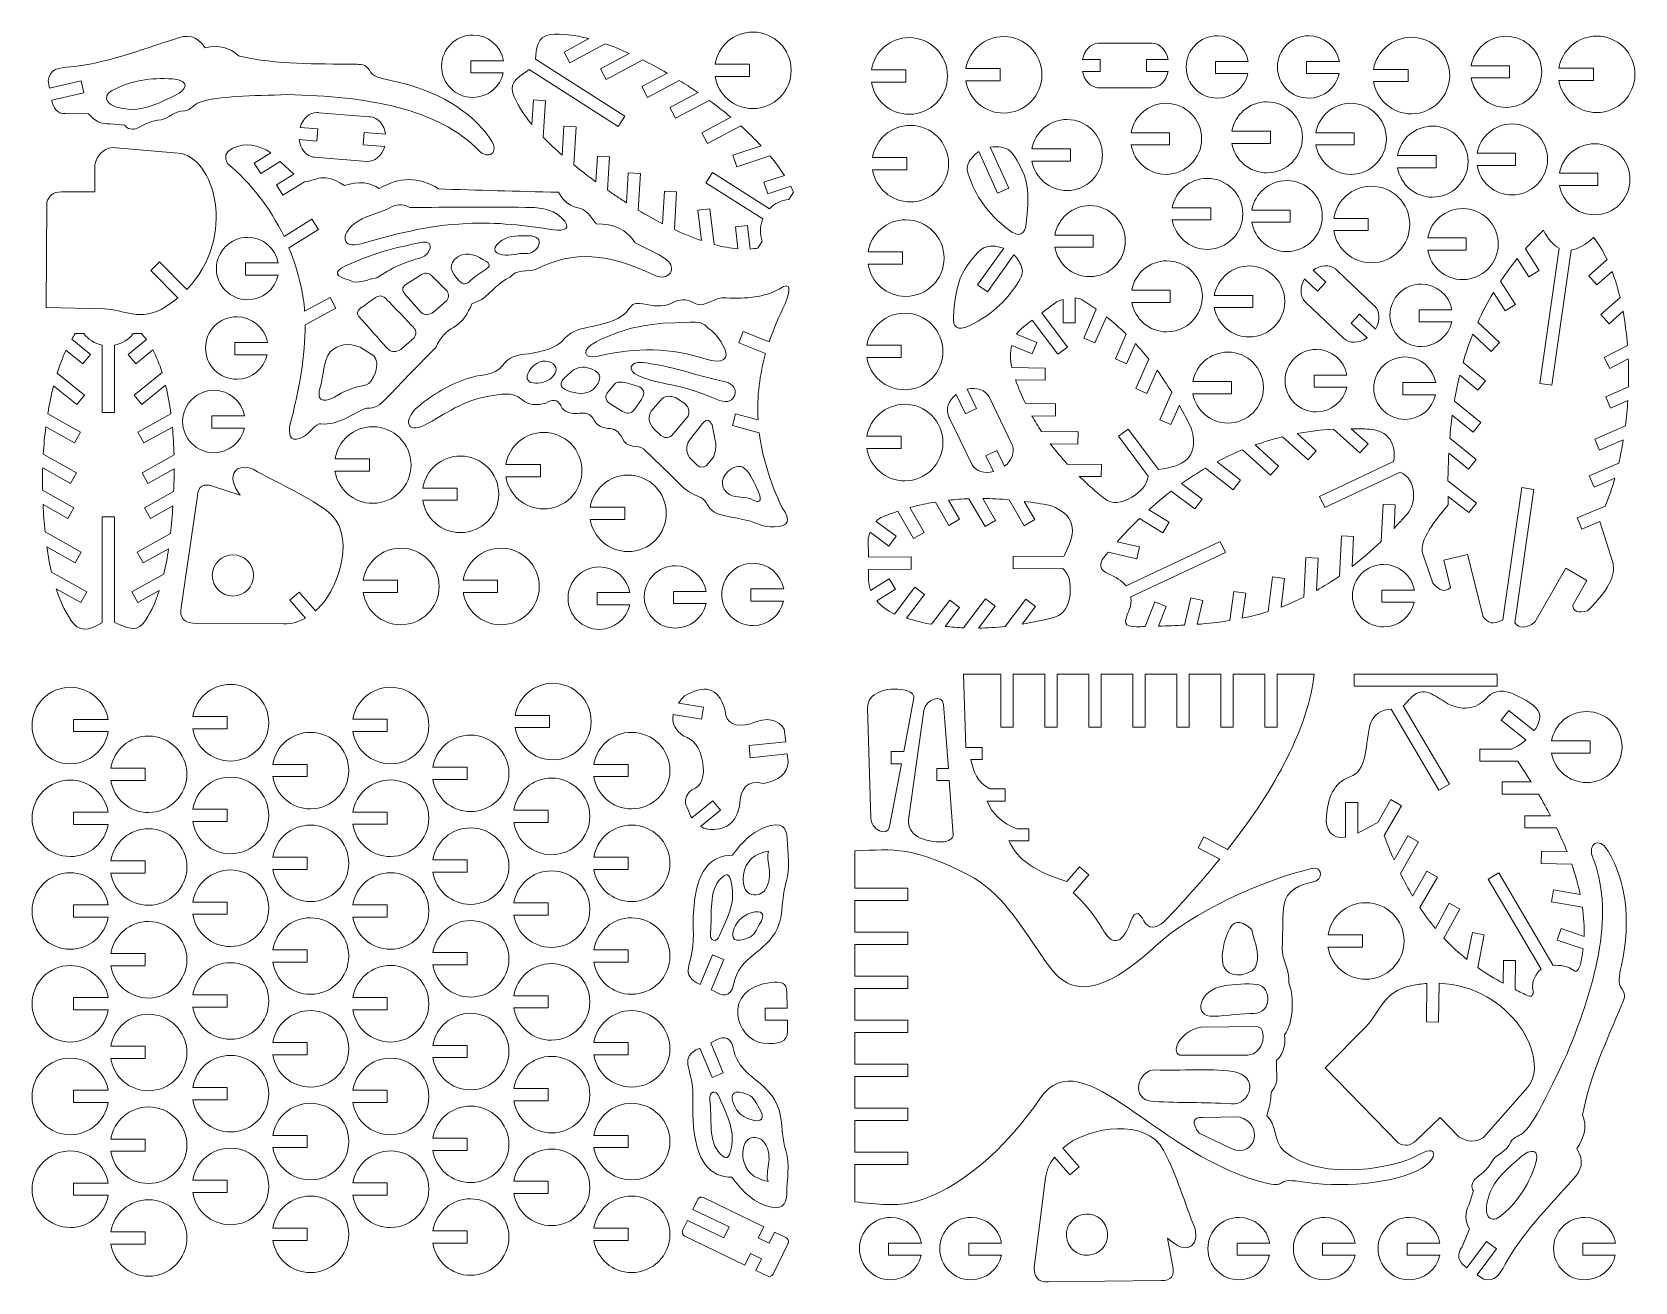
# Model space of a CAD drawing. Header units: millimetres. Extents: x -44 to 217, y -20 to 184.
import ezdxf

# ---------------------------------------------------------------- set-up
doc = ezdxf.new("R2010")
doc.units = ezdxf.units.MM
doc.linetypes.add('K5LT_THIN', pattern=[0])
doc.layers.add('Layer 1', color=7, linetype='Continuous')

msp = doc.modelspace()

# ---------------------------------------------------------------- linework, layer by layer
at = {"layer": 'Layer 1', "color": 7, "linetype": 'K5LT_THIN', "lineweight": 18}
for p, q in [((42.36, 181.07), (46.42, 183.26)), ((43.3, 179.32), (42.36, 181.07)), ((49.09, 182.43), (43.3, 179.32)), ((48.31, 178.34), (52.99, 180.85)), ((129.46, 182.53), (129.46, 182.53)), ((129.46, 182.53), (129.46, 182.53)), ((138.04, 182.53), (129.83, 182.53)), ((27.14, 177.68), (27.14, 179.66)), ((27.14, 179.66), (32.48, 179.66)), ((51.19, 168.93), (36.69, 178.2)), ((37.68, 179.93), (52.26, 170.6)), ((49.25, 176.59), (48.31, 178.34)), ((55.2, 179.79), (49.25, 176.59)), ((72.62, 179.1), (67, 179.1)), ((72.62, 177.1), (72.62, 179.1)), ((98.12, 178.18), (92.5, 178.18)), ((98.12, 176.18), (98.12, 178.18)), ((113.53, 178.37), (107.91, 178.37)), ((113.53, 176.37), (113.53, 178.37)), ((126.93, 179.88), (129.82, 179.88)), ((129.82, 177.89), (126.93, 177.89)), ((129.82, 179.88), (129.82, 177.89)), ((137.4, 177.89), (137.4, 179.88)), ((137.4, 179.88), (140.93, 179.88)), ((140.93, 177.89), (137.4, 177.89)), ((148.63, 177.55), (148.63, 179.54)), ((148.63, 179.54), (153.97, 179.54)), ((163.51, 177.55), (163.51, 179.54)), ((163.51, 179.54), (168.85, 179.54)), ((180.05, 178.25), (174.43, 178.25)), ((180.05, 176.25), (180.05, 178.25)), ((190.35, 178.84), (196.62, 178.84)), ((196.62, 178.84), (196.62, 176.85)), ((210.28, 178.45), (204.66, 178.45)), ((210.28, 176.45), (210.28, 178.45)), ((-41.56, 175.16), (-41.8, 176.45)), ((-36.42, 176.36), (-41.56, 175.16)), ((-35.97, 174.42), (-36.42, 176.36)), ((32.45, 177.68), (27.14, 177.68)), ((55.06, 175.44), (59.16, 177.64)), ((56, 173.68), (55.06, 175.44)), ((61.15, 176.45), (56, 173.68)), ((67, 177.1), (72.62, 177.1)), ((92.5, 176.18), (98.12, 176.18)), ((107.91, 176.37), (113.53, 176.37)), ((129.46, 175.24), (129.64, 175.23)), ((129.64, 175.23), (138.22, 175.23)), ((153.93, 177.55), (148.63, 177.55)), ((168.81, 177.55), (163.51, 177.55)), ((174.43, 176.25), (180.05, 176.25)), ((196.62, 176.85), (190.35, 176.85)), ((204.66, 176.45), (210.28, 176.45)), ((-41.19, 173.21), (-35.97, 174.42)), ((-41.12, 172.86), (-41.19, 173.21)), ((37.11, 169.23), (37.36, 173.25)), ((37.36, 173.25), (39.34, 173.13)), ((39.34, 173.13), (38.98, 167.16)), ((59.63, 172.01), (64.22, 174.47)), ((66.04, 173.19), (60.57, 170.26)), ((-35.2, 171.01), (-38.41, 171.11)), ((2.03, 171.21), (2.03, 171.21)), ((2.03, 171.21), (2.03, 171.21)), ((10.58, 170.52), (2.4, 171.18)), ((52.26, 170.6), (51.19, 168.93)), ((60.57, 170.26), (59.63, 172.01)), ((64.84, 167.89), (69.58, 170.44)), ((-29.28, 169.17), (-31.71, 169.36)), ((-0.7, 168.77), (2.17, 168.54)), ((2.17, 168.54), (2.02, 166.55)), ((9.57, 165.95), (9.73, 167.93)), ((9.73, 167.93), (13.25, 167.65)), ((42.05, 164.27), (42.33, 169)), ((42.33, 169), (44.32, 168.88)), ((44.32, 168.88), (43.94, 162.68)), ((65.78, 166.14), (64.84, 167.89)), ((71.18, 169.04), (65.78, 166.14)), ((134.87, 167.91), (141.14, 167.91)), ((141.14, 167.91), (141.14, 165.92)), ((151.32, 168.15), (157.59, 168.15)), ((157.59, 168.15), (157.59, 166.16)), ((165.01, 167.91), (171.28, 167.91)), ((171.28, 167.91), (171.28, 165.92)), ((-31.37, 165.5), (-20.6, 164.59)), ((2.02, 166.55), (-0.86, 166.78)), ((13.1, 165.67), (9.57, 165.95)), ((69.91, 164.24), (74.53, 165.76)), ((113.09, 158.04), (110.03, 164.82)), ((111.88, 165.55), (114.9, 158.86)), ((118.7, 165.27), (124.98, 165.27)), ((124.98, 165.27), (124.98, 163.28)), ((141.14, 165.92), (134.87, 165.92)), ((157.59, 166.16), (151.32, 166.16)), ((171.28, 165.92), (165.01, 165.92)), ((-34.2, 158.24), (-34.2, 162.66)), ((-5.5, 164.61), (-8.18, 162.94)), ((-8.18, 162.94), (-7.12, 161.25)), ((-7.12, 161.25), (-3.96, 163.23)), ((-3.96, 163.23), (-1.71, 161.16)), ((1.44, 163.94), (1.63, 163.92)), ((1.63, 163.92), (10.18, 163.23)), ((47.54, 159.92), (47.8, 164.09)), ((47.8, 164.09), (49.78, 163.97)), ((49.78, 163.97), (49.45, 158.56)), ((70.54, 162.35), (69.91, 164.24)), ((75.96, 164.14), (70.54, 162.35)), ((98.3, 163.88), (92.69, 163.88)), ((98.3, 161.88), (98.3, 163.88)), ((124.98, 163.28), (118.7, 163.28)), ((178.34, 164.19), (184.61, 164.19)), ((184.61, 162.2), (178.34, 162.2)), ((184.61, 164.19), (184.61, 162.2)), ((191.31, 164.55), (197.58, 164.55)), ((197.58, 162.56), (191.31, 162.56)), ((197.58, 164.55), (197.58, 162.56)), ((-1.71, 161.16), (-4.55, 159.39)), ((-3.49, 157.7), (0.03, 159.91)), ((52.53, 156.48), (52.83, 161.37)), ((52.83, 161.37), (54.81, 161.25)), ((54.81, 161.25), (54.45, 155.28)), ((65.51, 159.76), (66.58, 161.44)), ((74.77, 153.84), (65.51, 159.76)), ((66.58, 161.44), (75.86, 155.5)), ((74.98, 159.82), (78.33, 160.93)), ((75.6, 157.93), (74.98, 159.82)), ((92.68, 161.88), (98.3, 161.88)), ((204.75, 161.31), (211.03, 161.31)), ((211.03, 161.31), (211.03, 159.32)), ((-39.65, 158.24), (-34.2, 158.24)), ((-4.55, 159.39), (-3.49, 157.7)), ((58.43, 153.06), (58.75, 158.37)), ((58.75, 158.37), (60.73, 158.25)), ((60.73, 158.25), (60.36, 152.11)), ((79.35, 159.17), (75.6, 157.93)), ((79.05, 157.02), (79.81, 158.21)), ((114.9, 158.86), (113.09, 158.04)), ((211.03, 159.32), (204.75, 159.32)), ((-42.14, 139.41), (-42.03, 156.54)), ((64.19, 155.3), (66.17, 155.52)), ((64.76, 150.32), (64.19, 155.3)), ((66.17, 155.52), (66.83, 149.68)), ((141.59, 155.66), (147.87, 155.66)), ((147.87, 155.66), (147.87, 153.68)), ((154.56, 155.3), (160.84, 155.3)), ((160.84, 155.3), (160.84, 153.32)), ((1.24, 153.82), (-3.32, 150.96)), ((-2.51, 149.13), (2.3, 152.14)), ((2.3, 152.14), (1.24, 153.82)), ((70.32, 152.55), (72.3, 152.77)), ((70.73, 148.96), (70.32, 152.55)), ((72.3, 152.77), (72.73, 148.94)), ((147.87, 153.68), (141.59, 153.68)), ((160.84, 153.32), (154.56, 153.32)), ((167.92, 151.94), (173.54, 151.94)), ((173.54, 153.94), (167.93, 153.94)), ((173.54, 151.94), (173.54, 153.94)), ((73.98, 149.1), (74.7, 150.23)), ((114.09, 149.05), (109.81, 143.09)), ((122.42, 151.22), (128.7, 151.22)), ((128.7, 149.23), (122.42, 149.23)), ((128.7, 151.22), (128.7, 149.23)), ((183.26, 150.74), (189.53, 150.74)), ((189.53, 150.74), (189.53, 148.75)), ((204.69, 149.08), (201.53, 127.01)), ((-23.64, 146.86), (-25.05, 145.46)), ((-19.17, 142.35), (-23.64, 146.86)), ((-9.6, 144.67), (-9.6, 146.66)), ((-9.6, 146.66), (-4.26, 146.66)), ((97.57, 148.47), (91.95, 148.47)), ((91.95, 146.47), (97.57, 146.47)), ((97.57, 146.47), (97.57, 148.47)), ((111.43, 141.93), (115.76, 147.98)), ((189.53, 148.75), (183.26, 148.75)), ((197.86, 147.37), (199.78, 144.38)), ((201.45, 145.45), (199.21, 148.95)), ((203.49, 126.73), (206.66, 148.77)), ((212.51, 147.21), (209.53, 144.56)), ((-25.05, 145.46), (-20.63, 140.99)), ((-4.29, 144.67), (-9.6, 144.67)), ((16.57, 143.17), (18.8, 144.54)), ((20.99, 144.34), (23.13, 142.25)), ((165.28, 142.07), (163.18, 144.05)), ((164.55, 145.5), (166.64, 143.52)), ((168.2, 145.69), (168.2, 145.69)), ((168.2, 145.69), (168.2, 145.69)), ((174.44, 139.8), (168.48, 145.43)), ((199.78, 144.38), (201.45, 145.45)), ((209.53, 144.56), (210.85, 143.08)), ((210.85, 143.08), (213.33, 145.28)), ((19.06, 138.59), (16.46, 141.54)), ((109.81, 143.09), (111.43, 141.93)), ((134.99, 142.22), (141.26, 142.22)), ((141.26, 142.22), (141.26, 140.23)), ((148.44, 141.37), (154.71, 141.37)), ((154.71, 141.37), (154.71, 139.39)), ((166.64, 143.52), (165.28, 142.07)), ((193.97, 141.83), (195.89, 138.84)), ((197.56, 139.91), (195.14, 143.68)), ((-32.62, 139.19), (-42.14, 139.41)), ((4.18, 141.03), (0.04, 138.78)), ((0.12, 136.56), (5.13, 139.28)), ((5.13, 139.28), (4.18, 141.03)), ((23.23, 140.52), (21.04, 138.64)), ((28.95, 140.7), (27.34, 140.01)), ((122.81, 140.36), (120.33, 138.52)), ((123.77, 136.89), (123.76, 140.71)), ((125.75, 140.96), (125.76, 136.9)), ((127.14, 134.41), (129.19, 139.11)), ((141.26, 140.23), (134.99, 140.23)), ((154.71, 139.39), (148.44, 139.39)), ((163.19, 140.39), (163.33, 140.26)), ((163.33, 140.26), (169.56, 134.36)), ((181.86, 137.04), (181.86, 139.03)), ((181.86, 139.03), (187.2, 139.03)), ((195.89, 138.84), (197.56, 139.91)), ((214.64, 141.03), (211.52, 138.25)), ((212.84, 136.76), (215.12, 138.79)), ((62.45, 136.97), (58.46, 136.82)), ((118.73, 137.33), (117.35, 136.3)), ((122.9, 131.76), (118.73, 137.33)), ((120.33, 138.52), (124.49, 132.95)), ((125.76, 136.9), (123.77, 136.89)), ((130.83, 137.89), (128.97, 133.61)), ((170.79, 136.86), (172.15, 138.31)), ((173.36, 134.43), (170.79, 136.86)), ((172.15, 138.31), (174.72, 135.88)), ((187.17, 137.04), (181.86, 137.04)), ((194.97, 133.69), (191.45, 137.01)), ((211.52, 138.25), (212.84, 136.76)), ((-37.96, 134.22), (-34.89, 131.73)), ((-35.98, 135.13), (-37.4, 135.13)), ((-28.77, 131.73), (-25.77, 134.17)), ((-26.59, 135.13), (-27.93, 135.13)), ((-11.36, 131.7), (-11.36, 133.69)), ((-11.36, 133.69), (-6.02, 133.69)), ((17.89, 134.45), (15.71, 132.57)), ((71.59, 135.5), (70.85, 133.65)), ((70.85, 133.65), (75.25, 131.89)), ((75.84, 133.79), (71.59, 135.5)), ((116.18, 135.03), (119.49, 133.68)), ((119.49, 133.68), (118.74, 131.84)), ((128.97, 133.61), (127.14, 134.41)), ((132.3, 131.02), (134.06, 135.06)), ((135.56, 133.52), (134.12, 130.22)), ((190.62, 135.06), (193.6, 132.24)), ((193.6, 132.24), (194.97, 133.69)), ((-36.15, 130.19), (-38.89, 132.42)), ((-34.89, 131.73), (-36.15, 130.19)), ((-32.99, 122.25), (-32.99, 133.26)), ((-31, 133.24), (-31, 122.25)), ((-27.52, 130.19), (-28.77, 131.73)), ((-24.71, 132.47), (-27.52, 130.19)), ((-6.06, 131.7), (-11.36, 131.7)), ((11.32, 131.52), (9.09, 132.9)), ((21.48, 132.92), (17.08, 128.45)), ((91.76, 131.24), (97.38, 131.24)), ((97.38, 133.24), (91.77, 133.24)), ((97.38, 131.24), (97.38, 133.24)), ((118.74, 131.84), (115.4, 133.2)), ((124.49, 132.95), (122.9, 131.76)), ((134.12, 130.22), (132.3, 131.02)), ((135.64, 126.17), (137.74, 130.98)), ((215.85, 133.21), (212.05, 131.23)), ((212.05, 131.23), (212.98, 129.46)), ((212.98, 129.46), (215.98, 131.04)), ((-40.32, 128.69), (-35.89, 125.09)), ((-27.78, 125.09), (-23.21, 128.8)), ((17.08, 128.45), (14, 125.21)), ((43.92, 129.22), (42.42, 127.94)), ((115.39, 129.6), (120.85, 129.52)), ((120.85, 129.52), (120.83, 127.54)), ((139.11, 129.16), (137.46, 125.37)), ((164.74, 126.38), (164.74, 128.36)), ((164.74, 128.36), (170.08, 128.36)), ((188.48, 128.34), (191.45, 125.92)), ((192.71, 127.46), (189.04, 130.45)), ((-37.14, 123.55), (-40.91, 126.61)), ((-22.63, 126.71), (-26.53, 123.55)), ((50.63, 126.96), (49.5, 125.6)), ((54.39, 126.58), (52.51, 127.11)), ((108.12, 126.08), (109.66, 122.9)), ((120.83, 127.54), (116, 127.6)), ((137.46, 125.37), (135.64, 126.17)), ((139.55, 121.08), (141.5, 125.56)), ((144.96, 127.33), (151.23, 127.33)), ((151.23, 127.33), (151.23, 125.34)), ((170.05, 126.38), (164.74, 126.38)), ((179.22, 125.15), (179.22, 127.14)), ((179.22, 127.14), (184.56, 127.14)), ((191.45, 125.92), (192.71, 127.46)), ((201.53, 127.01), (203.49, 126.73)), ((216, 126.44), (212.3, 124.83)), ((-35.89, 125.09), (-37.14, 123.55)), ((-26.53, 123.55), (-27.78, 125.09)), ((49.72, 123.79), (51.91, 122.44)), ((53.86, 122.74), (54.99, 124.4)), ((58.38, 124.55), (56.58, 122.51)), ((62.07, 123.72), (60.57, 124.7)), ((107.87, 122.03), (106.33, 125.21)), ((115.43, 117.08), (111.69, 124.8)), ((117.63, 123.73), (122.54, 123.66)), ((122.54, 123.66), (122.51, 121.67)), ((142.74, 123.44), (141.37, 120.29)), ((151.23, 125.34), (144.96, 125.34)), ((184.52, 125.15), (179.22, 125.15)), ((191.91, 120.61), (187.61, 124.11)), ((212.3, 124.83), (213.09, 123)), ((213.09, 123), (215.9, 124.22)), ((-41.87, 122.03), (-36.52, 119.04)), ((-31, 122.25), (-32.99, 122.25)), ((-27.15, 119.04), (-21.78, 122.04)), ((-15.1, 119.72), (-15.1, 121.7)), ((-15.1, 121.7), (-9.76, 121.7)), ((59.96, 118.52), (62.6, 121.69)), ((64.93, 120.48), (62.83, 117.77)), ((70.33, 122.04), (69.82, 120.12)), ((74.02, 121.06), (70.33, 122.04)), ((105.2, 121.45), (108.78, 114.07)), ((109.66, 122.9), (107.87, 122.03)), ((122.51, 121.67), (118.68, 121.72)), ((141.37, 120.29), (139.55, 121.08)), ((187.26, 121.83), (190.65, 119.07)), ((190.65, 119.07), (191.91, 120.61)), ((-37.49, 117.3), (-42.18, 119.92)), ((-36.52, 119.04), (-37.49, 117.3)), ((-26.18, 117.3), (-27.15, 119.04)), ((-21.53, 119.9), (-26.18, 117.3)), ((-9.79, 119.72), (-15.1, 119.72)), ((57.03, 119.58), (58.16, 118.52)), ((67.04, 117.69), (66.52, 120.25)), ((69.82, 120.12), (74.21, 118.95)), ((97.38, 118.38), (91.77, 118.38)), ((97.38, 116.38), (97.38, 118.38)), ((120.25, 119.19), (126.21, 119.1)), ((126.21, 119.1), (126.18, 117.11)), ((132.81, 118.38), (134.4, 119.57)), ((137.65, 111.87), (132.81, 118.38)), ((134.4, 119.57), (139.34, 112.96)), ((159.56, 118.3), (163.74, 114.52)), ((165.08, 116), (161.96, 118.82)), ((167.91, 119.54), (172.2, 115.67)), ((173.53, 117.15), (170.79, 119.63)), ((191.15, 114.58), (186.86, 118.08)), ((215.51, 120.1), (210.5, 117.92)), ((210.5, 117.92), (211.29, 116.1)), ((211.29, 116.1), (215.17, 117.79)), ((-42.6, 115.46), (-37.18, 112.44)), ((-26.49, 112.44), (-21.26, 115.35)), ((59.81, 111.97), (55.3, 116.34)), ((91.76, 116.38), (97.38, 116.38)), ((111.18, 115.21), (112.97, 116.08)), ((112.43, 112.62), (111.18, 115.21)), ((112.97, 116.08), (114.22, 113.49)), ((115.51, 116.91), (115.43, 117.08)), ((126.18, 117.11), (121.68, 117.18)), ((153.04, 116.17), (157.6, 112.05)), ((158.93, 113.53), (155.12, 116.97)), ((163.74, 114.52), (165.08, 116)), ((172.2, 115.67), (173.53, 117.15)), ((186.7, 115.65), (189.89, 113.04)), ((-38.15, 110.7), (-42.69, 113.23)), ((-21.24, 113.09), (-25.52, 110.7)), ((4.99, 112.71), (10.61, 112.71)), ((10.61, 114.71), (5, 114.71)), ((10.61, 112.71), (10.61, 114.71)), ((38.5, 113.79), (32.88, 113.79)), ((38.5, 111.79), (38.5, 113.79)), ((62.83, 114.91), (64.11, 113.63)), ((65.54, 113.55), (66.74, 114.98)), ((108.95, 113.73), (108.95, 113.73)), ((124.46, 113.86), (130.04, 113.78)), ((130.04, 113.78), (130.01, 111.8)), ((147.01, 113.2), (151.52, 109.67)), ((152.74, 111.24), (148.9, 114.24)), ((157.6, 112.05), (158.93, 113.53)), ((177.69, 114.26), (165.62, 108.59)), ((166.47, 106.79), (178.74, 112.56)), ((189.89, 113.04), (191.15, 114.58)), ((214.43, 114.02), (209.6, 111.92)), ((-37.18, 112.44), (-38.15, 110.7)), ((-25.52, 110.7), (-26.49, 112.44)), ((-15.01, 110.26), (-10.46, 108.78)), ((24.92, 109.94), (19.31, 109.94)), ((24.92, 107.94), (24.92, 109.94)), ((32.88, 111.79), (38.5, 111.79)), ((130.01, 111.8), (126.42, 111.85)), ((146.45, 108.14), (143.08, 110.66)), ((151.52, 109.67), (152.74, 111.24)), ((191.19, 107.49), (186.56, 111.11)), ((198.6, 110.01), (195.5, 88.44)), ((200.57, 109.73), (198.6, 110.01)), ((209.6, 111.92), (210.39, 110.09)), ((210.39, 110.09), (213.8, 111.58)), ((-42.7, 109.58), (-37.6, 106.73)), ((-38.57, 105), (-42.63, 107.26)), ((-26.07, 106.73), (-21.33, 109.37)), ((-20.11, 90.47), (-17.46, 108.66)), ((19.3, 107.94), (24.92, 107.94)), ((105.15, 103.85), (102.94, 107.66)), ((105.07, 107.96), (106.87, 104.85)), ((111.04, 103.67), (108.41, 108.21)), ((110.69, 108.24), (112.76, 104.66)), ((117.45, 103.8), (115, 108.03)), ((117.45, 107.77), (119.17, 104.8)), ((141.41, 109.43), (145.27, 106.55)), ((145.27, 106.55), (146.45, 108.14)), ((165.62, 108.59), (166.47, 106.79)), ((175.97, 107.3), (175.66, 101.25)), ((177.96, 107.19), (175.97, 107.3)), ((186.57, 108.58), (189.96, 105.93)), ((189.96, 105.93), (191.19, 107.49)), ((197.45, 87.98), (200.57, 109.73)), ((-37.6, 106.73), (-38.57, 105)), ((-32.99, 87.94), (-32.99, 105.25)), ((-32.99, 105.25), (-31, 105.25)), ((-31, 105.25), (-31, 88.04)), ((-25.1, 105), (-26.07, 106.73)), ((-21.45, 107.03), (-25.1, 105)), ((52.26, 106.82), (46.64, 106.82)), ((46.64, 104.82), (52.26, 104.82)), ((52.26, 104.82), (52.26, 106.82)), ((99.37, 101.71), (96.79, 106.15)), ((98.75, 106.75), (101.09, 102.71)), ((106.87, 104.85), (105.15, 103.85)), ((112.76, 104.66), (111.04, 103.67)), ((119.17, 104.8), (117.45, 103.8)), ((136.26, 104.99), (140.03, 102.66)), ((141.08, 104.35), (137.77, 106.39)), ((177.76, 103.36), (177.96, 107.19)), ((212.23, 106.98), (207.65, 105.1)), ((207.65, 105.1), (208.41, 103.26)), ((-42.31, 102.78), (-36.41, 99.48)), ((-27.26, 99.48), (-21.83, 102.51)), ((95.37, 100.47), (92.28, 102.73)), ((93.26, 104.48), (96.54, 102.07)), ((96.54, 102.07), (95.37, 100.47)), ((101.09, 102.71), (99.37, 101.71)), ((140.03, 102.66), (141.08, 104.35)), ((169.18, 102.13), (168.85, 95.59)), ((171.17, 102.03), (169.18, 102.13)), ((170.91, 97.12), (171.17, 102.03)), ((208.41, 103.26), (211.32, 104.46)), ((211.32, 104.46), (213.43, 97.97)), ((-37.38, 97.75), (-42.01, 100.33)), ((-36.41, 99.48), (-37.38, 97.75)), ((-26.29, 97.75), (-27.26, 99.48)), ((-22.15, 100.05), (-26.29, 97.75)), ((92, 101.76), (92.02, 98.66)), ((131.11, 99.46), (135.81, 98.41)), ((136.24, 100.36), (132.59, 101.17)), ((149.41, 101.23), (134.04, 94.01)), ((134.82, 92.18), (150.25, 99.43)), ((135.81, 98.41), (136.24, 100.36)), ((150.25, 99.43), (149.41, 101.23)), ((92.02, 98.66), (98.97, 98.71)), ((98.97, 98.71), (98.98, 96.72)), ((115.62, 98.76), (123.87, 98.81)), ((115.63, 96.77), (115.62, 98.76)), ((123.75, 96.81), (115.63, 96.77)), ((163.38, 98.59), (163.04, 92.13)), ((165.36, 98.49), (163.38, 98.59)), ((165.09, 93.21), (165.36, 98.49)), ((184.12, 94.4), (182.56, 98.89)), ((189.75, 99.12), (185.89, 98.16)), ((185.89, 98.16), (187, 93.72)), ((192.3, 88.91), (189.75, 99.12)), ((205.8, 96.85), (200.72, 88.05)), ((209.24, 94.86), (205.8, 96.85)), ((-41.25, 96.2), (-35.51, 93)), ((-28.16, 93), (-22.93, 95.92)), ((15.2, 94.9), (9.58, 94.9)), ((15.2, 92.9), (15.2, 94.9)), ((31.53, 94.9), (25.91, 94.9)), ((31.53, 92.9), (31.53, 94.9)), ((98.98, 96.72), (92.02, 96.68)), ((92.02, 96.68), (92.03, 94.95)), ((92.36, 93.25), (95.42, 95.12)), ((95.42, 95.12), (96.45, 93.42)), ((157.92, 95.44), (157.24, 89.79)), ((159.9, 95.2), (157.92, 95.44)), ((159.33, 90.51), (159.9, 95.2)), ((206.91, 90.82), (209.24, 94.86)), ((-36.47, 91.26), (-40.51, 93.51)), ((-35.51, 93), (-36.47, 91.26)), ((-27.19, 91.26), (-28.16, 93)), ((-23.67, 93.22), (-27.19, 91.26)), ((-0.86, 92.95), (-2.36, 91.65)), ((-2.36, 91.65), (0.18, 88.74)), ((1.8, 89.91), (-0.86, 92.95)), ((9.58, 92.9), (15.2, 92.9)), ((25.91, 92.9), (31.53, 92.9)), ((47.78, 90.89), (47.78, 92.88)), ((47.78, 92.88), (53.12, 92.88)), ((60.22, 91.09), (60.22, 93.08)), ((60.22, 93.08), (65.56, 93.08)), ((72.86, 91.5), (72.86, 93.49)), ((72.86, 93.49), (78.2, 93.49)), ((96.45, 93.42), (93.37, 91.54)), ((96.26, 89.39), (99.57, 93.75)), ((101.15, 92.55), (98.24, 88.71)), ((99.57, 93.75), (101.15, 92.55)), ((102.32, 87.72), (105.29, 91.63)), ((105.29, 91.63), (106.87, 90.43)), ((107.53, 87.13), (111.13, 91.88)), ((111.13, 91.88), (112.72, 90.68)), ((114.32, 87.37), (117.69, 91.82)), ((117.69, 91.82), (119.27, 90.61)), ((144.64, 92.04), (143.59, 87.58)), ((146.57, 91.58), (144.64, 92.04)), ((145.66, 87.71), (146.57, 91.58)), ((151.64, 93.07), (150.95, 88.32)), ((153.6, 92.78), (151.64, 93.07)), ((153.01, 88.7), (153.6, 92.78)), ((175.75, 91.3), (175.75, 93.29)), ((175.75, 93.29), (181.09, 93.29)), ((53.08, 90.89), (47.78, 90.89)), ((65.52, 91.09), (60.22, 91.09)), ((78.16, 91.5), (72.86, 91.5)), ((106.87, 90.43), (104.56, 87.38)), ((112.72, 90.68), (110, 87.1)), ((119.27, 90.61), (117.1, 87.75)), ((138.76, 91.36), (137.16, 87.34)), ((140.61, 90.62), (138.76, 91.36)), ((139.33, 87.41), (140.61, 90.62)), ((181.05, 91.3), (175.75, 91.3)), ((-3.33, 87.77), (-17.22, 87.83)), ((107.53, 79.6), (113.62, 79.6)), ((107.92, 67.64), (107.53, 79.6)), ((113.62, 79.6), (113.62, 70.96)), ((115.61, 70.96), (115.61, 79.6)), ((115.61, 79.6), (120.8, 79.6)), ((120.8, 79.6), (120.8, 70.96)), ((122.79, 70.96), (122.79, 79.6)), ((122.79, 79.6), (127.98, 79.6)), ((127.98, 79.6), (127.98, 70.96)), ((129.97, 70.96), (129.97, 79.6)), ((129.97, 79.6), (135.16, 79.6)), ((135.16, 79.6), (135.16, 70.96)), ((137.15, 70.96), (137.15, 79.6)), ((137.15, 79.6), (142.34, 79.6)), ((142.34, 79.6), (142.34, 70.96)), ((144.33, 70.96), (144.33, 79.6)), ((144.33, 79.6), (149.52, 79.6)), ((149.52, 79.6), (149.52, 70.96)), ((151.51, 70.96), (151.51, 79.6)), ((151.51, 79.6), (156.7, 79.6)), ((156.7, 79.6), (156.7, 70.96)), ((158.69, 70.96), (158.69, 79.6)), ((158.69, 79.6), (164.76, 79.6)), ((194.61, 79.6), (171.27, 79.6)), ((171.27, 79.6), (171.27, 77.61)), ((194.61, 77.61), (194.61, 79.6)), ((171.27, 77.61), (194.61, 77.61)), ((65.11, 74.21), (61.06, 74.85)), ((64.8, 72.25), (65.11, 74.21)), ((92.39, 56.08), (91.89, 74.1)), ((99.41, 75.7), (97.77, 66.95)), ((101.07, 73.65), (98.56, 55.8)), ((105.06, 64.21), (104.29, 74.64)), ((185.09, 60.63), (177.29, 73.85)), ((179.27, 74.42), (186.81, 61.64)), ((195.26, 72.09), (196.51, 73.64)), ((196.51, 73.64), (200.61, 70.33)), ((-37.64, 70.21), (-37.64, 72.21)), ((-37.64, 72.21), (-32.02, 72.21)), ((-12.6, 72.67), (-18.22, 72.67)), ((-18.22, 70.67), (-12.6, 70.67)), ((-12.6, 70.67), (-12.6, 72.67)), ((13.51, 72.22), (7.9, 72.22)), ((13.51, 70.22), (13.51, 72.22)), ((40.01, 72.86), (34.39, 72.86)), ((34.39, 70.86), (40.01, 70.86)), ((40.01, 70.86), (40.01, 72.86)), ((60.18, 72.98), (64.8, 72.25)), ((113.62, 70.96), (115.61, 70.96)), ((120.8, 70.96), (122.79, 70.96)), ((127.98, 70.96), (129.97, 70.96)), ((135.16, 70.96), (137.15, 70.96)), ((142.34, 70.96), (144.33, 70.96)), ((149.52, 70.96), (151.51, 70.96)), ((156.7, 70.96), (158.69, 70.96)), ((199.29, 68.85), (195.26, 72.09)), ((-32.02, 70.21), (-37.64, 70.21)), ((7.89, 70.22), (13.51, 70.22)), ((78.54, 68.55), (72.54, 67.92)), ((78.29, 70.59), (78.54, 68.55)), ((203.46, 68.68), (209.74, 68.68)), ((209.74, 68.68), (209.74, 66.69)), ((72.54, 67.92), (72.75, 65.95)), ((72.75, 65.95), (78.78, 66.58)), ((78.78, 66.58), (78.94, 65.24)), ((97.77, 66.95), (95.74, 66.95)), ((95.74, 66.95), (95.74, 64.96)), ((110.58, 67.64), (107.92, 67.64)), ((108.73, 65.65), (110.58, 65.65)), ((110.58, 65.65), (110.58, 67.64)), ((191.75, 65.38), (191.75, 67.37)), ((191.75, 67.37), (196.93, 67.37)), ((197.94, 65.38), (191.75, 65.38)), ((209.74, 66.69), (203.46, 66.69)), ((-25.96, 64.26), (-31.58, 64.26)), ((-25.96, 62.26), (-25.96, 64.26)), ((0.46, 64.86), (-5.16, 64.86)), ((-5.16, 62.86), (0.46, 62.86)), ((0.46, 62.86), (0.46, 64.86)), ((26.57, 64.41), (20.96, 64.41)), ((26.57, 62.41), (26.57, 64.41)), ((52.84, 64.86), (47.22, 64.86)), ((47.22, 62.86), (52.84, 62.86)), ((52.84, 62.86), (52.84, 64.86)), ((97.39, 64.96), (95.48, 54.74)), ((95.74, 64.96), (97.39, 64.96)), ((103.15, 62.22), (103.15, 64.21)), ((103.15, 64.21), (105.06, 64.21)), ((-31.58, 62.26), (-25.96, 62.26)), ((20.95, 62.41), (26.57, 62.41)), ((105.2, 62.22), (103.15, 62.22)), ((105.85, 53.38), (105.2, 62.22)), ((114.33, 60.85), (111.83, 60.85)), ((114.33, 58.86), (114.33, 60.85)), ((186.81, 61.64), (185.09, 60.63)), ((195.39, 60.01), (195.39, 61.99)), ((195.39, 61.99), (200.14, 61.99)), ((-12.6, 57.54), (-18.22, 57.54)), ((-12.6, 55.54), (-12.6, 57.54)), ((66.65, 58.92), (63.2, 56.13)), ((67.91, 57.37), (66.65, 58.92)), ((111.41, 58.84), (111.42, 58.86)), ((111.42, 58.86), (114.33, 58.86)), ((169.85, 52.98), (169.86, 58.67)), ((169.86, 58.67), (171.85, 58.67)), ((171.85, 58.67), (171.84, 53.64)), ((175.1, 55.4), (177.24, 59.12)), ((178.96, 58.12), (176.16, 53.26)), ((177.24, 59.12), (178.96, 58.12)), ((201.34, 60), (195.39, 60.01)), ((-37.64, 55.08), (-37.64, 57.08)), ((-37.64, 57.08), (-32.02, 57.08)), ((-32.02, 55.08), (-37.64, 55.08)), ((-18.22, 55.54), (-12.6, 55.54)), ((7.89, 55.09), (13.51, 55.09)), ((13.51, 57.09), (7.9, 57.09)), ((13.51, 55.09), (13.51, 57.09)), ((39.78, 57.39), (34.16, 57.39)), ((34.16, 55.39), (39.78, 55.39)), ((39.78, 55.39), (39.78, 57.39)), ((64.64, 54.73), (67.91, 57.37)), ((199.09, 54.49), (199.09, 56.48)), ((199.09, 56.48), (203.29, 56.48)), ((114.92, 52.39), (118.18, 52.39)), ((118.18, 54.37), (116.26, 54.37)), ((118.18, 52.39), (118.18, 54.37)), ((146.75, 53.02), (145.82, 51.26)), ((150.59, 50.99), (146.75, 53.02)), ((177.77, 49.27), (180.04, 53.19)), ((180.04, 53.19), (181.76, 52.2)), ((204.29, 54.49), (199.09, 54.49)), ((0.46, 49.73), (-5.16, 49.73)), ((0.46, 47.73), (0.46, 49.73)), ((52.84, 49.73), (47.22, 49.73)), ((52.84, 47.73), (52.84, 49.73)), ((89.81, 44.66), (89.81, 50.74)), ((145.82, 51.26), (149.32, 49.41)), ((181.76, 52.2), (178.8, 47.07)), ((201.76, 48.71), (201.81, 50.7)), ((201.81, 50.7), (206, 50.59)), ((-25.96, 49.13), (-31.58, 49.13)), ((-31.58, 47.13), (-25.96, 47.13)), ((-25.96, 47.13), (-25.96, 49.13)), ((-5.16, 47.73), (0.46, 47.73)), ((20.95, 47.28), (26.57, 47.28)), ((26.57, 49.28), (20.96, 49.28)), ((26.57, 47.28), (26.57, 49.28)), ((47.22, 47.73), (52.84, 47.73)), ((126.45, 48.16), (124.4, 45.76)), ((127.96, 46.87), (126.45, 48.16)), ((180.79, 43.39), (183.13, 47.44)), ((183.13, 47.44), (184.85, 46.45)), ((193.13, 46.14), (194.84, 47.15)), ((194.84, 47.15), (203.74, 32.06)), ((206.75, 48.58), (201.76, 48.71)), ((98.45, 44.66), (89.81, 44.66)), ((98.45, 42.68), (98.45, 44.66)), ((125.44, 43.92), (127.96, 46.87)), ((184.85, 46.45), (181.99, 41.49)), ((201.78, 31.47), (193.13, 46.14)), ((-37.64, 39.95), (-37.64, 41.95)), ((-37.64, 41.95), (-32.02, 41.95)), ((-12.6, 42.41), (-18.22, 42.41)), ((-12.6, 40.41), (-12.6, 42.41)), ((13.51, 41.96), (7.9, 41.96)), ((13.51, 39.96), (13.51, 41.96)), ((39.78, 42.26), (34.16, 42.26)), ((39.78, 40.26), (39.78, 42.26)), ((89.81, 37.48), (89.81, 42.68)), ((89.81, 42.68), (98.45, 42.68)), ((184.51, 38.1), (186.74, 42.2)), ((186.74, 42.2), (188.48, 41.25)), ((203.44, 42.44), (203.78, 44.4)), ((208.49, 41.56), (203.44, 42.44)), ((203.78, 44.4), (208.13, 43.64)), ((-32.02, 39.95), (-37.64, 39.95)), ((-18.22, 40.41), (-12.6, 40.41)), ((7.89, 39.96), (13.51, 39.96)), ((34.16, 40.26), (39.78, 40.26)), ((188.48, 41.25), (185.91, 36.51)), ((98.45, 37.48), (89.81, 37.48)), ((98.45, 35.5), (98.45, 37.48)), ((172.61, 37.07), (167, 37.07)), ((172.61, 35.07), (172.61, 37.07)), ((189.66, 33.05), (190.54, 37.43)), ((190.54, 37.43), (192.49, 37.03)), ((192.49, 37.03), (191.42, 31.72)), ((204.38, 36.19), (205.01, 38.07)), ((205.01, 38.07), (208.77, 36.81)), ((-25.96, 34), (-31.58, 34)), ((-25.96, 32), (-25.96, 34)), ((0.46, 34.6), (-5.16, 34.6)), ((0.46, 32.6), (0.46, 34.6)), ((26.57, 34.15), (20.96, 34.15)), ((26.57, 32.15), (26.57, 34.15)), ((52.84, 34.6), (47.22, 34.6)), ((52.84, 32.6), (52.84, 34.6)), ((89.81, 30.3), (89.81, 35.5)), ((89.81, 35.5), (98.45, 35.5)), ((166.99, 35.07), (172.61, 35.07)), ((208.62, 34.76), (204.38, 36.19)), ((-31.58, 32), (-25.96, 32)), ((-5.16, 32.6), (0.46, 32.6)), ((20.95, 32.15), (26.57, 32.15)), ((47.22, 32.6), (52.84, 32.6)), ((64.58, 28.96), (66.58, 33.78)), ((68.41, 33.02), (66.37, 28.09)), ((66.58, 33.78), (68.41, 33.02)), ((195.56, 29.15), (195.62, 32.88)), ((195.62, 32.88), (197.6, 32.85)), ((197.6, 32.85), (197.53, 28.11)), ((64.02, 29.23), (64.58, 28.96)), ((98.45, 30.3), (89.81, 30.3)), ((98.45, 28.32), (98.45, 30.3)), ((183.04, 22.84), (183.12, 29.12)), ((185.11, 29.15), (185.02, 22.81)), ((-37.64, 24.82), (-37.64, 26.82)), ((-37.64, 26.82), (-32.02, 26.82)), ((-12.6, 27.28), (-18.22, 27.28)), ((-12.6, 25.28), (-12.6, 27.28)), ((13.51, 26.83), (7.9, 26.83)), ((13.51, 24.83), (13.51, 26.83)), ((39.78, 27.13), (34.16, 27.13)), ((39.78, 25.13), (39.78, 27.13)), ((66.37, 28.09), (66.86, 27.85)), ((78.73, 27.67), (78.77, 25.1)), ((89.81, 23.12), (89.81, 28.32)), ((89.81, 28.32), (98.45, 28.32)), ((-32.02, 24.82), (-37.64, 24.82)), ((-18.22, 25.28), (-12.6, 25.28)), ((7.89, 24.83), (13.51, 24.83)), ((34.16, 25.13), (39.78, 25.13)), ((78.77, 25.1), (75.18, 25.1)), ((75.18, 25.1), (75.18, 23.11)), ((75.18, 23.11), (78.8, 23.11)), ((78.8, 23.11), (78.82, 21.28)), ((98.45, 23.12), (89.81, 23.12)), ((89.81, 15.94), (89.81, 21.14)), ((89.81, 21.14), (98.45, 21.14)), ((98.45, 21.14), (98.45, 23.12)), ((155.48, 22.11), (146.21, 21.98)), ((173.23, 22.11), (166.52, 15.35)), ((185.02, 22.81), (183.04, 22.84)), ((-25.96, 18.87), (-31.58, 18.87)), ((-25.96, 16.87), (-25.96, 18.87)), ((0.46, 19.47), (-5.16, 19.47)), ((0.46, 17.47), (0.46, 19.47)), ((26.57, 19.02), (20.96, 19.02)), ((26.57, 17.02), (26.57, 19.02)), ((52.84, 19.47), (47.22, 19.47)), ((52.84, 17.47), (52.84, 19.47)), ((63.94, 18.32), (64.5, 18.59)), ((64.5, 18.59), (66.5, 13.76)), ((66.29, 19.46), (66.78, 19.7)), ((68.34, 14.53), (66.29, 19.46)), ((-31.58, 16.87), (-25.96, 16.87)), ((-5.16, 17.47), (0.46, 17.47)), ((20.95, 17.02), (26.57, 17.02)), ((47.22, 17.47), (52.84, 17.47)), ((98.45, 15.94), (89.81, 15.94)), ((98.45, 13.96), (98.45, 15.94)), ((66.5, 13.76), (68.34, 14.53)), ((89.81, 8.76), (89.81, 13.96)), ((89.81, 13.96), (98.45, 13.96)), ((166.52, 15.35), (178.48, 3.08)), ((-37.64, 9.69), (-37.64, 11.69)), ((-37.64, 11.69), (-32.02, 11.69)), ((-12.6, 12.15), (-18.22, 12.15)), ((-12.6, 10.15), (-12.6, 12.15)), ((13.51, 11.7), (7.9, 11.7)), ((13.51, 9.7), (13.51, 11.7)), ((39.78, 12), (34.16, 12)), ((39.78, 10), (39.78, 12)), ((192.37, 4.01), (199.51, 12.14)), ((-32.02, 9.69), (-37.64, 9.69)), ((-18.22, 10.15), (-12.6, 10.15)), ((7.89, 9.7), (13.51, 9.7)), ((34.16, 10), (39.78, 10)), ((98.45, 8.76), (89.81, 8.76)), ((98.45, 6.78), (98.45, 8.76)), ((89.81, 1.58), (89.81, 6.78)), ((89.81, 6.78), (98.45, 6.78)), ((152.5, 7.35), (146.54, 7.28)), ((181.37, 3.51), (185.3, 7.28)), ((185.3, 7.28), (188.36, 4.09)), ((-25.96, 3.74), (-31.58, 3.74)), ((-25.96, 1.74), (-25.96, 3.74)), ((0.46, 4.34), (-5.16, 4.34)), ((0.46, 2.34), (0.46, 4.34)), ((26.57, 3.89), (20.96, 3.89)), ((26.57, 1.89), (26.57, 3.89)), ((52.84, 4.34), (47.22, 4.34)), ((52.84, 2.34), (52.84, 4.34)), ((145.95, 4.7), (151.18, 2.18)), ((-31.58, 1.74), (-25.96, 1.74)), ((-5.16, 2.34), (0.46, 2.34)), ((20.95, 1.89), (26.57, 1.89)), ((47.22, 2.34), (52.84, 2.34)), ((98.45, 1.58), (89.81, 1.58)), ((98.45, -0.4), (98.45, 1.58)), ((124.9, -2.11), (122.35, 0.78)), ((123.73, 2.23), (126.39, -0.8)), ((89.81, -6.49), (89.81, -0.4)), ((89.81, -0.4), (98.45, -0.4)), ((120.93, -2.57), (119.15, -16.34)), ((126.39, -0.8), (124.9, -2.11)), ((-37.64, -5.44), (-37.64, -3.44)), ((-37.64, -3.44), (-32.02, -3.44)), ((-12.6, -2.98), (-18.22, -2.98)), ((-18.22, -4.98), (-12.6, -4.98)), ((-12.6, -4.98), (-12.6, -2.98)), ((13.51, -3.43), (7.9, -3.43)), ((13.51, -5.43), (13.51, -3.43)), ((39.78, -3.13), (34.16, -3.13)), ((34.16, -5.13), (39.78, -5.13)), ((39.78, -5.13), (39.78, -3.13)), ((190.75, -4.73), (189.95, -7.03)), ((-32.02, -5.44), (-37.64, -5.44)), ((7.89, -5.43), (13.51, -5.43)), ((64.17, -6.09), (63.38, -7.74)), ((63.38, -7.74), (69.28, -10.6)), ((74.93, -10.56), (65.13, -5.81)), ((62.51, -9.53), (61.71, -11.17)), ((68.42, -12.39), (62.51, -9.53)), ((-25.96, -11.39), (-31.58, -11.39)), ((-25.96, -13.39), (-25.96, -11.39)), ((0.46, -10.79), (-5.16, -10.79)), ((-5.16, -12.79), (0.46, -12.79)), ((0.46, -12.79), (0.46, -10.79)), ((26.57, -11.24), (20.96, -11.24)), ((26.57, -13.24), (26.57, -11.24)), ((52.84, -10.79), (47.22, -10.79)), ((47.22, -12.79), (52.84, -12.79)), ((52.84, -12.79), (52.84, -10.79)), ((62.09, -12.1), (71.88, -16.85)), ((69.28, -10.6), (68.42, -12.39)), ((74.05, -12.35), (74.93, -10.56)), ((75.84, -13.22), (74.05, -12.35)), ((76.72, -11.43), (75.84, -13.22)), ((78.54, -12.31), (76.72, -11.43)), ((141.68, -17.11), (140.82, -12.41)), ((190.06, -10.9), (188.86, -13.87)), ((189.66, -17.26), (192.87, -12.97)), ((192.87, -12.97), (194.46, -14.16)), ((-31.58, -13.39), (-25.96, -13.39)), ((20.95, -13.24), (26.57, -13.24)), ((71.88, -16.85), (72.8, -14.95)), ((72.8, -14.95), (74.59, -15.82)), ((76.45, -18.31), (78.91, -13.24)), ((95.31, -15.22), (95.31, -13.23)), ((95.31, -13.23), (100.65, -13.23)), ((100.61, -15.22), (95.31, -15.22)), ((108.41, -15.22), (108.41, -13.23)), ((108.41, -13.23), (113.75, -13.23)), ((113.71, -15.22), (108.41, -15.22)), ((152.15, -15.22), (152.15, -13.23)), ((152.15, -13.23), (157.49, -13.23)), ((157.45, -15.22), (152.15, -15.22)), ((166.11, -15.22), (166.11, -13.23)), ((166.11, -13.23), (171.45, -13.23)), ((171.41, -15.22), (166.11, -15.22)), ((179.92, -15.22), (179.92, -13.23)), ((179.92, -13.23), (185.26, -13.23)), ((185.22, -15.22), (179.92, -15.22)), ((194.46, -14.16), (191.3, -18.39)), ((208.56, -15.22), (208.56, -13.23)), ((208.56, -13.23), (213.9, -13.23)), ((213.86, -15.22), (208.56, -15.22)), ((74.59, -15.82), (73.67, -17.71)), ((73.67, -17.71), (75.5, -18.6)), ((189.36, -17.06), (189.66, -17.26)), ((121.39, -19.55), (139.77, -19.34)), ((191.3, -18.39), (192.38, -19.12))]:
    msp.add_line(p, q, dxfattribs=at)
for points in [[(-38.11, 178.68), (-32.62, 179.17), (-27.05, 181.28), (-21.03, 183.24)], [(-21.03, 183.24), (-19.22, 183.93), (-17.54, 183.83), (-16.18, 181.78)], [(40.12, 183.92), (37.83, 183.68), (37.89, 181.4), (37.68, 179.93)], [(46.42, 183.26), (44.1, 183.87), (41.97, 184.12), (40.12, 183.92)], [(-16.18, 181.78), (-13.98, 182.23), (-12.12, 181.9), (-10.75, 180.43)], [(52.99, 180.85), (51.66, 181.46), (50.35, 181.99), (49.09, 182.43)], [(129.46, 182.53), (128.25, 182.42), (127.25, 181.33), (126.93, 179.88)], [(129.64, 182.54), (129.58, 182.54), (129.52, 182.53), (129.46, 182.53)], [(129.83, 182.53), (129.77, 182.53), (129.71, 182.54), (129.64, 182.54)], [(-41.8, 176.45), (-41.42, 178.35), (-40.22, 178.49), (-38.11, 178.68)], [(-10.75, 180.43), (-4.35, 178.97), (1.89, 179.19), (8.18, 179.07)], [(8.18, 179.07), (9.13, 179.05), (10, 179.19), (10.6, 178.1)], [(10.6, 178.1), (11.21, 176.99), (12.32, 176.82), (14.1, 176.45)], [(36.69, 178.2), (35.56, 177.4), (33.31, 176.31), (34, 174.37)], [(59.16, 177.64), (57.83, 178.41), (56.51, 179.13), (55.2, 179.79)], [(126.93, 177.89), (127.25, 176.43), (128.25, 175.34), (129.46, 175.24)], [(138.22, 175.23), (139.51, 175.23), (140.6, 176.35), (140.93, 177.89)], [(-21.53, 176.68), (-24.97, 176.96), (-28.44, 176.4), (-31.45, 174.72)], [(-21.03, 174.02), (-19.28, 174.83), (-18.39, 176.44), (-21.53, 176.68)], [(14.1, 176.45), (21.83, 174.83), (27.13, 171.46), (30.31, 166.94)], [(27.47, 173.67), (29.91, 173.67), (31.95, 175.39), (32.45, 177.68)], [(62.59, 175.55), (62.11, 175.85), (61.63, 176.16), (61.15, 176.45)], [(64.22, 174.47), (63.68, 174.83), (63.14, 175.19), (62.59, 175.55)], [(73.16, 171.85), (70.05, 171.85), (67.47, 174.12), (67, 177.1)], [(98.66, 170.93), (95.55, 170.93), (92.97, 173.21), (92.5, 176.18)], [(114.07, 171.11), (110.96, 171.11), (108.38, 173.39), (107.91, 176.37)], [(148.95, 173.55), (151.39, 173.55), (153.43, 175.26), (153.93, 177.55)], [(163.84, 173.55), (166.28, 173.55), (168.32, 175.26), (168.81, 177.55)], [(180.59, 170.99), (177.48, 170.99), (174.9, 173.27), (174.43, 176.25)], [(190.35, 176.85), (190.82, 174.13), (193.19, 172.05), (196.05, 172.05)], [(210.82, 171.19), (207.71, 171.19), (205.13, 173.47), (204.66, 176.45)], [(-38.41, 171.11), (-40.03, 170.77), (-40.78, 171.55), (-41.12, 172.86)], [(-31.45, 174.72), (-32.99, 173.87), (-32.6, 171.84), (-28.24, 171.72)], [(-28.24, 171.72), (-25.72, 171.66), (-23.31, 172.95), (-21.03, 174.02)], [(-17.15, 172.86), (-18, 172.56), (-18.58, 171.52), (-19.48, 171.5)], [(-2.79, 174.12), (-8.49, 173.92), (-14.04, 173.94), (-17.15, 172.86)], [(28.56, 164.9), (21.81, 171.87), (10.35, 173.85), (-2.79, 174.12)], [(34, 174.37), (34.6, 172.7), (35.67, 170.98), (37.11, 169.23)], [(69.58, 170.44), (68.46, 171.37), (67.28, 172.29), (66.04, 173.19)], [(-31.71, 169.36), (-33.1, 169.27), (-34.27, 169.82), (-35.2, 171.01)], [(-23.36, 170.04), (-24.99, 169.78), (-25.73, 169.52), (-27.13, 168.7)], [(-19.48, 171.5), (-21.53, 171.44), (-22, 170.26), (-23.36, 170.04)], [(2.03, 171.21), (0.82, 171.2), (-0.27, 170.2), (-0.7, 168.77)], [(2.21, 171.2), (2.15, 171.21), (2.09, 171.21), (2.03, 171.21)], [(2.4, 171.18), (2.34, 171.19), (2.28, 171.2), (2.21, 171.2)], [(10.77, 170.52), (10.7, 170.52), (10.64, 170.52), (10.58, 170.52)], [(13.25, 167.65), (13.04, 169.21), (12.05, 170.41), (10.77, 170.52)], [(-27.13, 168.7), (-27.84, 168.29), (-29.04, 168.48), (-29.28, 169.17)], [(74.53, 165.76), (73.52, 166.85), (72.4, 167.95), (71.18, 169.04)], [(-34.2, 162.66), (-33.76, 164.23), (-32.88, 165.26), (-31.37, 165.5)], [(-12.53, 162.91), (-13.05, 163.88), (-13.01, 164.77), (-11.68, 165.38)], [(-11.68, 165.38), (-9.59, 166.32), (-7.52, 166.04), (-5.5, 164.61)], [(-0.86, 166.78), (-0.66, 165.3), (0.25, 164.14), (1.44, 163.94)], [(10.18, 163.23), (11.47, 163.13), (12.64, 164.16), (13.1, 165.67)], [(30.31, 166.94), (32.07, 164.42), (29.8, 163.62), (28.56, 164.9)], [(38.98, 167.16), (39.91, 166.2), (40.94, 165.23), (42.05, 164.27)], [(110.03, 164.82), (109.45, 164.44), (108.91, 163.92), (108.47, 163.21)], [(115.07, 164.97), (114.41, 165.49), (113.17, 165.78), (111.88, 165.55)], [(117.87, 159.37), (117.53, 161.43), (115.94, 164.28), (115.07, 164.97)], [(134.87, 165.92), (135.34, 163.2), (137.72, 161.12), (140.58, 161.12)], [(151.32, 166.16), (151.79, 163.44), (154.17, 161.37), (157.03, 161.37)], [(165.01, 165.92), (165.48, 163.2), (167.86, 161.12), (170.72, 161.12)], [(-20.6, 164.59), (-14.64, 164.09), (-10.95, 150.88), (-19.17, 142.35)], [(-3.32, 150.96), (-5.6, 155.74), (-8.76, 159.67), (-12.53, 162.91)], [(43.94, 162.68), (45.08, 161.76), (46.29, 160.84), (47.54, 159.92)], [(78.33, 160.93), (77.66, 161.97), (76.87, 163.05), (75.96, 164.14)], [(108.47, 163.21), (108.05, 162.54), (107.98, 161.99), (108.43, 160.75)], [(118.7, 163.28), (119.17, 160.56), (121.55, 158.48), (124.41, 158.48)], [(178.34, 162.2), (178.81, 159.48), (181.19, 157.4), (184.04, 157.4)], [(191.31, 162.56), (191.78, 159.84), (194.15, 157.76), (197.01, 157.76)], [(0.03, 159.91), (1.97, 160.05), (3, 161.63), (6.52, 159.29)], [(6.52, 159.29), (8.87, 160.07), (10.72, 159.8), (12.22, 158.82)], [(12.22, 158.82), (15.44, 160.65), (18.65, 160.87), (21.86, 158.75)], [(98.85, 156.62), (95.74, 156.62), (93.16, 158.9), (92.68, 161.88)], [(108.43, 160.75), (109.52, 157.76), (111.25, 154.83), (114.95, 152.02)], [(-42.03, 156.54), (-41.7, 157.57), (-41.04, 158.27), (-39.65, 158.24)], [(21.86, 158.75), (28.18, 158.53), (34.71, 158.35), (41.44, 158.21)], [(41.44, 158.21), (42.18, 156.99), (42.96, 155.98), (44.61, 155.66)], [(49.45, 158.56), (49.97, 158.2), (50.5, 157.84), (51.02, 157.48)], [(51.02, 157.48), (51.53, 157.14), (52.03, 156.8), (52.53, 156.48)], [(75.86, 155.5), (76.72, 156.39), (77.86, 156.91), (79.05, 157.02)], [(79.81, 158.21), (79.67, 158.53), (79.52, 158.85), (79.35, 159.17)], [(117.74, 153.02), (117.99, 155.13), (118.21, 157.28), (117.87, 159.37)], [(204.75, 159.32), (205.23, 156.59), (207.6, 154.52), (210.46, 154.52)], [(8.12, 153.03), (9.78, 154.29), (11.92, 154.73), (13.82, 155.58)], [(13.82, 155.58), (14.82, 156.31), (15.95, 156.36), (17.23, 155.73)], [(17.23, 155.73), (23.5, 155.73), (29.77, 155.82), (36.05, 155.73)], [(36.05, 155.73), (38, 155.7), (40.24, 155.68), (41.9, 154.1)], [(44.61, 155.66), (45.93, 155.4), (46.77, 154.26), (47.61, 153.04)], [(54.45, 155.28), (55.79, 154.47), (57.12, 153.73), (58.43, 153.06)], [(9.24, 149.78), (6.09, 148.89), (5.92, 151.35), (8.12, 153.03)], [(26.43, 153.08), (19.86, 152.82), (14.37, 151.23), (9.24, 149.78)], [(40.68, 152.07), (36.06, 152.72), (31.47, 153.41), (26.43, 153.08)], [(41.9, 154.1), (43.89, 152.21), (42.31, 151.84), (40.68, 152.07)], [(47.61, 153.04), (50.45, 153.07), (52.61, 152.11), (53.94, 149.96)], [(60.36, 152.11), (61.87, 151.4), (63.35, 150.8), (64.76, 150.32)], [(74.7, 150.23), (74.3, 151.38), (74.3, 152.66), (74.77, 153.84)], [(114.95, 152.02), (116.63, 150.74), (117.55, 151.34), (117.74, 153.02)], [(141.59, 153.68), (142.07, 150.95), (144.44, 148.88), (147.3, 148.88)], [(154.56, 153.32), (155.03, 150.59), (157.41, 148.52), (160.27, 148.52)], [(174.09, 146.69), (170.98, 146.69), (168.4, 148.97), (167.92, 151.94)], [(199.21, 148.95), (200.13, 149.99), (201.11, 151.01), (202.16, 152.01)], [(202.16, 152.01), (202.9, 150.54), (203.75, 149.57), (204.69, 149.08)], [(-0.53, 142.77), (-1.03, 145.03), (-1.7, 147.15), (-2.51, 149.13)], [(19.26, 150.03), (14.91, 149.22), (10.61, 148.08), (6.6, 146.12)], [(19.11, 147.54), (20.46, 147.91), (21.42, 150.43), (19.26, 150.03)], [(32.28, 148), (30.66, 148.26), (30.68, 149.39), (32.28, 150.39)], [(32.28, 150.39), (33.65, 151.24), (35.1, 151.08), (36.5, 151.1)], [(36.5, 151.1), (39.74, 151.16), (38.09, 148.05), (36.1, 148.2)], [(53.94, 149.96), (55.66, 149.03), (57.55, 148.37), (59.1, 147.18)], [(66.83, 149.68), (68.22, 149.3), (69.52, 149.06), (70.73, 148.96)], [(72.73, 148.94), (73.17, 148.97), (73.59, 149.02), (73.98, 149.1)], [(107.01, 144.18), (107.74, 146.13), (109.86, 148.61), (110.85, 149.11)], [(110.85, 149.11), (111.6, 149.5), (112.87, 149.53), (114.09, 149.05)], [(122.42, 149.23), (122.9, 146.51), (125.27, 144.43), (128.13, 144.43)], [(206.66, 148.77), (207.77, 148.93), (208.99, 149.61), (210.32, 150.82)], [(210.32, 150.82), (211.14, 149.78), (211.87, 148.56), (212.51, 147.21)], [(11.83, 144.23), (14.09, 145.83), (16.51, 146.84), (19.11, 147.54)], [(25.06, 147.64), (23.34, 146.5), (23.8, 145.24), (25.26, 143.73)], [(29.69, 146.88), (28.19, 147.78), (26.74, 148.75), (25.06, 147.64)], [(29.64, 145.66), (29.98, 145.92), (30.61, 146.33), (29.69, 146.88)], [(36.1, 148.2), (34.83, 148.3), (33.54, 147.79), (32.28, 148)], [(57.05, 144.68), (49.59, 148.23), (43.9, 148.78), (37.82, 145.64)], [(59.1, 147.18), (60.81, 145.86), (59.56, 143.48), (57.05, 144.68)], [(98.11, 141.21), (95, 141.21), (92.42, 143.49), (91.95, 146.47)], [(115.76, 147.98), (116.26, 147.49), (116.68, 146.87), (116.97, 146.1)], [(168.2, 145.69), (167.26, 146.44), (165.78, 146.34), (164.55, 145.5)], [(183.26, 148.75), (183.73, 146.03), (186.11, 143.95), (188.97, 143.95)], [(195.14, 143.68), (195.97, 144.93), (196.88, 146.16), (197.86, 147.37)], [(-9.27, 140.66), (-6.83, 140.66), (-4.79, 142.38), (-4.29, 144.67)], [(6.6, 146.12), (4.75, 145.22), (5, 144.45), (7.36, 143.83)], [(7.36, 143.83), (8.8, 143), (10.34, 144.1), (11.83, 144.23)], [(18.8, 144.54), (19.6, 145.22), (20.33, 145.15), (20.99, 144.34)], [(25.26, 143.73), (25.92, 143.04), (26.42, 143.14), (27.15, 143.83)], [(27.15, 143.83), (27.89, 144.54), (28.83, 145.02), (29.64, 145.66)], [(33.58, 144.33), (31.79, 143.59), (30.5, 141.91), (28.95, 140.7)], [(37.82, 145.64), (36.41, 145.2), (34.55, 145.71), (33.58, 144.33)], [(77.43, 142.39), (79.65, 143.86), (79.22, 142.15), (78.41, 139.98)], [(105.88, 137.93), (106.05, 140.04), (106.26, 142.2), (107.01, 144.18)], [(116.97, 146.1), (117.25, 145.35), (117.22, 144.8), (116.53, 143.67)], [(163.18, 144.05), (162.41, 142.77), (162.39, 141.3), (163.19, 140.39)], [(168.35, 145.57), (168.3, 145.61), (168.25, 145.65), (168.2, 145.69)], [(168.48, 145.43), (168.43, 145.48), (168.39, 145.52), (168.35, 145.57)], [(213.33, 145.28), (213.84, 143.96), (214.28, 142.53), (214.64, 141.03)], [(0.04, 138.78), (-0.06, 140.17), (-0.25, 141.5), (-0.53, 142.77)], [(11.33, 140.82), (12.13, 141.5), (12.86, 141.43), (13.52, 140.62)], [(16.46, 141.54), (15.83, 142.19), (15.93, 142.66), (16.57, 143.17)], [(23.13, 142.25), (23.55, 141.74), (23.64, 141.17), (23.23, 140.52)], [(68.85, 140.96), (72.03, 140.78), (75.05, 141.08), (77.43, 142.39)], [(116.53, 143.67), (114.87, 140.96), (112.6, 138.42), (108.43, 136.4)], [(191.45, 137.01), (192.18, 138.64), (193.02, 140.25), (193.97, 141.83)], [(-22.64, 139.53), (-26.72, 136.92), (-29.57, 139.11), (-32.62, 139.19)], [(-20.63, 140.99), (-21.25, 140.48), (-21.91, 139.99), (-22.64, 139.53)], [(9.1, 137.7), (8.47, 138.35), (8.57, 138.82), (9.2, 139.33)], [(9.2, 139.33), (9.95, 139.79), (10.59, 140.36), (11.33, 140.82)], [(13.52, 140.62), (14.23, 139.92), (17.08, 136.87), (17.79, 136.18)], [(21.04, 138.64), (20.32, 138.2), (19.62, 138.09), (19.06, 138.59)], [(27.34, 140.01), (26.69, 138.37), (25.77, 136.97), (24.33, 136.16)], [(46.94, 136.29), (55.05, 137.9), (51.68, 140.53), (55.22, 139.98)], [(55.22, 139.98), (56.8, 139.68), (58.38, 139.35), (60.04, 140.14)], [(60.04, 140.14), (61.17, 140.8), (62.3, 140.83), (63.43, 140.21)], [(63.43, 140.21), (64.61, 139.44), (65.43, 140.12), (66.37, 140.36)], [(66.37, 140.36), (67.13, 140.79), (67.89, 141.02), (68.85, 140.96)], [(78.41, 139.98), (77.44, 137.97), (76.56, 135.92), (75.84, 133.79)], [(123.76, 140.71), (123.47, 140.62), (123.15, 140.51), (122.81, 140.36)], [(126.73, 140.73), (126.45, 140.85), (126.12, 140.93), (125.75, 140.96)], [(129.19, 139.11), (128.4, 139.67), (127.58, 140.22), (126.73, 140.73)], [(134.99, 140.23), (135.46, 137.5), (137.84, 135.43), (140.7, 135.43)], [(148.44, 139.39), (148.91, 136.66), (151.29, 134.59), (154.15, 134.59)], [(174.58, 139.67), (174.53, 139.72), (174.49, 139.76), (174.44, 139.8)], [(174.72, 135.88), (175.53, 137.22), (175.52, 138.79), (174.58, 139.67)], [(215.12, 138.79), (215.45, 137), (215.69, 135.13), (215.85, 133.21)], [(-2.43, 119.89), (-0.81, 126.07), (0.15, 131.63), (0.12, 136.56)], [(13.72, 132.52), (12.86, 133.5), (9.96, 136.72), (9.1, 137.7)], [(17.79, 136.18), (18.22, 135.67), (18.31, 135.1), (17.89, 134.45)], [(24.33, 136.16), (23.14, 135.48), (22.11, 134.53), (21.48, 132.92)], [(42.49, 134.41), (43.76, 135.72), (45.27, 135.97), (46.94, 136.29)], [(58.46, 136.82), (53.91, 136.44), (50.76, 135.38), (47.61, 133.81)], [(65.61, 136.29), (64.9, 137.13), (63.66, 137.03), (62.45, 136.97)], [(68.4, 133.06), (67.13, 135.36), (66.17, 135.73), (65.61, 136.29)], [(108.43, 136.4), (106.52, 135.47), (105.74, 136.24), (105.88, 137.93)], [(117.35, 136.3), (116.89, 135.93), (116.5, 135.51), (116.18, 135.03)], [(134.06, 135.06), (133.04, 136.04), (131.97, 136.99), (130.83, 137.89)], [(182.19, 133.03), (184.63, 133.03), (186.67, 134.75), (187.17, 137.04)], [(-37.4, 135.13), (-37.59, 134.84), (-37.78, 134.54), (-37.96, 134.22)], [(-32.99, 133.26), (-34.2, 133.51), (-35.25, 134.19), (-35.98, 135.13)], [(-27.93, 135.13), (-28.67, 134.17), (-29.75, 133.48), (-31, 133.24)], [(-25.77, 134.17), (-26.03, 134.52), (-26.3, 134.84), (-26.59, 135.13)], [(9.09, 132.9), (7.15, 133.74), (5.56, 133.38), (4.22, 132.19)], [(36.62, 131.85), (38.84, 132.25), (41.07, 132.64), (42.49, 134.41)], [(47.61, 133.81), (45.09, 132.55), (45.45, 130.9), (47.92, 131.48)], [(137.74, 130.98), (137.04, 131.85), (136.32, 132.69), (135.56, 133.52)], [(169.56, 134.36), (170.5, 133.48), (172.06, 133.55), (173.36, 134.43)], [(189.04, 130.45), (189.49, 132), (190.02, 133.54), (190.62, 135.06)], [(-38.89, 132.42), (-39.41, 131.29), (-39.89, 130.04), (-40.32, 128.69)], [(-23.21, 128.8), (-23.65, 130.17), (-24.14, 131.4), (-24.71, 132.47)], [(-11.04, 127.69), (-8.6, 127.69), (-6.56, 129.41), (-6.06, 131.7)], [(4.22, 132.19), (3.08, 130.66), (3.13, 128.33), (2.59, 126.39)], [(10.08, 126.79), (11.2, 127.04), (12.55, 130.28), (11.32, 131.52)], [(15.71, 132.57), (14.99, 132.13), (14.28, 132.02), (13.72, 132.52)], [(32.25, 129.89), (33.32, 131.36), (34.91, 131.74), (36.62, 131.85)], [(40.61, 130.2), (39.5, 130.95), (38.29, 130.87), (36.92, 129.44)], [(47.92, 131.48), (54.14, 132.92), (59.84, 132.88), (65.54, 130.95)], [(65.54, 130.95), (68.04, 130.19), (69.6, 130.88), (68.4, 133.06)], [(75.25, 131.89), (74.29, 128.5), (73.79, 124.93), (74.02, 121.06)], [(97.93, 125.98), (94.82, 125.98), (92.24, 128.26), (91.76, 131.24)], [(115.4, 133.2), (115.15, 132.17), (115.14, 130.98), (115.39, 129.6)], [(215.98, 131.04), (216.04, 129.52), (216.05, 127.98), (216, 126.44)], [(26.53, 127.79), (28.86, 128.56), (31.24, 128.34), (32.25, 129.89)], [(36.92, 129.44), (36.14, 128.31), (36.14, 127.55), (36.92, 127.18)], [(40.08, 127.71), (41.04, 128.57), (41.51, 129.41), (40.61, 130.2)], [(47.46, 129.07), (46.37, 129.66), (45.23, 129.97), (43.92, 129.22)], [(47.16, 126.05), (48.14, 127.19), (48.74, 128.26), (47.46, 129.07)], [(55.22, 130.42), (53, 130.67), (52.58, 129.03), (54.54, 128.24)], [(54.54, 128.24), (58.8, 126.51), (60.2, 127.38), (67.72, 124.25)], [(68.7, 127.26), (63.7, 128.34), (59.81, 129.9), (55.22, 130.42)], [(141.5, 125.56), (140.75, 126.79), (139.96, 128), (139.11, 129.16)], [(187.61, 124.11), (187.85, 125.53), (188.14, 126.95), (188.48, 128.34)], [(-40.91, 126.61), (-41.29, 125.17), (-41.61, 123.64), (-41.87, 122.03)], [(-21.78, 122.04), (-22, 123.69), (-22.28, 125.26), (-22.63, 126.71)], [(2.59, 126.39), (1.97, 124.31), (2.74, 123.77), (4.89, 124.76)], [(4.89, 124.76), (6.44, 125.74), (7.62, 126.24), (10.08, 126.79)], [(18.62, 123.27), (20.95, 125.22), (23.65, 126.82), (26.53, 127.79)], [(35.49, 124.4), (33.84, 125.74), (32.01, 125.22), (30.07, 124.92)], [(36.92, 127.18), (37.98, 126.92), (39.03, 127.1), (40.08, 127.71)], [(42.42, 127.94), (41.79, 127.15), (41.42, 126.39), (42.87, 125.83)], [(42.87, 125.83), (44.41, 125.36), (45.92, 125.02), (47.16, 126.05)], [(49.5, 125.6), (48.99, 125), (49.1, 124.4), (49.72, 123.79)], [(52.51, 127.11), (51.69, 127.28), (50.97, 127.33), (50.63, 126.96)], [(54.99, 124.4), (55.71, 125.53), (55.31, 126.17), (54.39, 126.58)], [(67.72, 124.25), (70.36, 123.15), (71.4, 126.67), (68.7, 127.26)], [(111.69, 124.8), (111.13, 125.96), (109.64, 126.45), (108.12, 126.08)], [(116, 127.6), (116.48, 126.26), (117.02, 124.97), (117.63, 123.73)], [(165.07, 122.37), (167.51, 122.37), (169.55, 124.09), (170.05, 126.38)], [(10.11, 122.99), (7.7, 121.99), (5.33, 120.09), (2.74, 120.43)], [(14, 125.21), (12.89, 124.15), (11.9, 122.69), (10.11, 122.99)], [(19.49, 120.16), (16.84, 118.8), (15.9, 120.99), (18.62, 123.27)], [(30.07, 124.92), (25.81, 124.27), (23.18, 122.05), (19.49, 120.16)], [(39.41, 123.79), (37.93, 123.44), (36.54, 123.39), (35.49, 124.4)], [(41.82, 123.42), (41.28, 124.42), (40.44, 124.44), (39.41, 123.79)], [(44.9, 122.14), (43.62, 122.03), (42.45, 122.16), (41.82, 123.42)], [(60.57, 124.7), (59.77, 124.98), (59.03, 125.03), (58.38, 124.55)], [(62.6, 121.69), (62.87, 122.4), (62.75, 123.08), (62.07, 123.72)], [(106.33, 125.21), (105.09, 124.24), (104.55, 122.78), (105.12, 121.62)], [(144.74, 119.62), (144.11, 120.91), (143.44, 122.19), (142.74, 123.44)], [(144.96, 125.34), (145.43, 122.61), (147.8, 120.54), (150.66, 120.54)], [(179.55, 121.15), (181.99, 121.15), (184.03, 122.86), (184.52, 125.15)], [(215.9, 124.22), (215.81, 122.84), (215.68, 121.47), (215.51, 120.1)], [(2.74, 120.43), (1.8, 120.55), (0.87, 118.87), (-0.11, 118.34)], [(47.31, 120.93), (46.6, 122.28), (45.76, 122.23), (44.9, 122.14)], [(49.5, 119.65), (48.06, 119.89), (47.67, 120.41), (47.31, 120.93)], [(51.91, 122.44), (52.58, 122.06), (53.23, 122.03), (53.86, 122.74)], [(56.58, 122.51), (56.02, 121.52), (56.17, 120.54), (57.03, 119.58)], [(66.52, 120.25), (66.17, 120.95), (65.76, 121.43), (64.93, 120.48)], [(105.12, 121.62), (105.14, 121.56), (105.17, 121.5), (105.2, 121.45)], [(118.68, 121.72), (119.17, 120.86), (119.7, 120.01), (120.25, 119.19)], [(186.86, 118.08), (186.96, 119.34), (187.09, 120.59), (187.26, 121.83)], [(-42.18, 119.92), (-42.37, 118.48), (-42.51, 116.99), (-42.6, 115.46)], [(-21.26, 115.35), (-21.3, 116.91), (-21.39, 118.43), (-21.53, 119.9)], [(-14.77, 115.71), (-12.33, 115.71), (-10.29, 117.43), (-9.79, 119.72)], [(-0.11, 118.34), (-2.05, 117.31), (-2.54, 118.12), (-2.43, 119.89)], [(51.83, 118.15), (51.27, 119.26), (50.49, 119.76), (49.5, 119.65)], [(55.3, 116.34), (54.51, 117.1), (52.55, 116.21), (51.83, 118.15)], [(58.16, 118.52), (58.72, 118.17), (59.29, 117.93), (59.96, 118.52)], [(62.83, 117.77), (62.23, 116.87), (62.23, 115.92), (62.83, 114.91)], [(66.74, 114.98), (66.98, 115.81), (67.26, 116.61), (67.04, 117.69)], [(74.21, 118.95), (74.69, 115.18), (75.86, 111.12), (77.96, 106.7)], [(139.34, 112.96), (143.15, 113.44), (146.07, 114.7), (144.74, 119.62)], [(155.12, 116.97), (156.57, 117.48), (158.05, 117.93), (159.56, 118.3)], [(161.96, 118.82), (163.89, 119.18), (165.87, 119.43), (167.91, 119.54)], [(170.79, 119.63), (171.76, 119.63), (172.74, 119.6), (173.74, 119.54)], [(173.74, 119.54), (176.75, 119.37), (178.25, 117.12), (177.69, 114.26)], [(215.17, 117.79), (214.96, 116.51), (214.71, 115.25), (214.43, 114.02)], [(97.93, 111.12), (94.82, 111.12), (92.24, 113.4), (91.76, 116.38)], [(114.22, 113.49), (115.4, 114.41), (115.94, 115.78), (115.51, 116.91)], [(121.68, 117.18), (122.55, 116.03), (123.48, 114.93), (124.46, 113.86)], [(148.9, 114.24), (150.25, 114.95), (151.63, 115.59), (153.04, 116.17)], [(186.56, 111.11), (186.57, 112.63), (186.62, 114.15), (186.7, 115.65)], [(-21.27, 111.28), (-21.25, 111.89), (-21.24, 112.49), (-21.24, 113.09)], [(-10.46, 108.78), (-13.05, 112.26), (-10.98, 114.09), (-8.37, 113.02)], [(-8.37, 113.02), (-4.4, 110.79), (-0.17, 108.95), (3.55, 106.33)], [(11.16, 107.45), (8.05, 107.45), (5.47, 109.73), (4.99, 112.71)], [(64.11, 113.63), (64.6, 113.26), (65.08, 113.27), (65.54, 113.55)], [(69.38, 108.88), (67.76, 109.88), (67.96, 111.43), (69, 112.57)], [(69, 112.57), (69.88, 113.39), (71.05, 113.84), (71.86, 113.1)], [(71.86, 113.1), (72.88, 112.18), (73.38, 110.8), (73.97, 109.56)], [(108.78, 114.07), (108.81, 114.01), (108.83, 113.95), (108.86, 113.9)], [(108.86, 113.9), (108.89, 113.84), (108.92, 113.79), (108.95, 113.73)], [(108.95, 113.73), (109.57, 112.69), (110.98, 112.27), (112.43, 112.62)], [(143.08, 110.66), (144.36, 111.56), (145.67, 112.41), (147.01, 113.2)], [(178.74, 112.56), (181.47, 111.41), (181.47, 107.46), (179.91, 105.69)], [(-21.33, 109.37), (-21.3, 110.01), (-21.28, 110.64), (-21.27, 111.28)], [(-17.46, 108.66), (-17.3, 110.32), (-16.4, 110.72), (-15.01, 110.26)], [(39.04, 106.54), (35.93, 106.54), (33.35, 108.81), (32.88, 111.79)], [(63.13, 109.11), (61.83, 109.77), (60.92, 111.02), (59.81, 111.97)], [(126.42, 111.85), (127.73, 110.57), (129.12, 109.35), (130.56, 108.17)], [(134.99, 108.47), (136.42, 109.31), (137.44, 110.36), (137.65, 111.87)], [(213.8, 111.58), (213.34, 109.97), (212.82, 108.43), (212.23, 106.98)], [(-42.63, 107.26), (-42.57, 105.73), (-42.46, 104.23), (-42.31, 102.78)], [(25.47, 102.68), (22.35, 102.68), (19.77, 104.96), (19.3, 107.94)], [(65.76, 107.23), (65.24, 108.35), (64.21, 108.56), (63.13, 109.11)], [(72.24, 104.67), (69.76, 105.32), (66.69, 105.22), (65.76, 107.23)], [(73.22, 107.98), (71.91, 108.76), (70.5, 108.19), (69.38, 108.88)], [(73.97, 109.56), (74.94, 107.52), (73.97, 107.53), (73.22, 107.98)], [(102.94, 107.66), (101.55, 107.43), (100.15, 107.13), (98.75, 106.75)], [(108.41, 108.21), (107.3, 108.16), (106.19, 108.08), (105.07, 107.96)], [(115, 108.03), (113.56, 108.15), (112.13, 108.23), (110.69, 108.24)], [(121.71, 107.11), (120.29, 107.37), (118.87, 107.59), (117.45, 107.77)], [(130.56, 108.17), (131.83, 107.28), (133.3, 107.47), (134.99, 108.47)], [(137.77, 106.39), (138.95, 107.46), (140.16, 108.47), (141.41, 109.43)], [(182.56, 98.89), (181.61, 100.9), (183.87, 103.99), (186.59, 107.22)], [(186.59, 107.22), (186.58, 107.68), (186.57, 108.13), (186.57, 108.58)], [(-21.83, 102.51), (-21.67, 103.97), (-21.55, 105.48), (-21.45, 107.03)], [(3.55, 106.33), (8.82, 102.61), (5.43, 93.69), (2.75, 90.84)], [(52.8, 99.57), (49.69, 99.57), (47.11, 101.84), (46.64, 104.82)], [(76.68, 103.61), (74.85, 103.48), (73.72, 104.32), (72.24, 104.67)], [(77.96, 106.7), (79.43, 104.67), (79, 103.64), (76.68, 103.61)], [(94.02, 105.13), (93.77, 104.97), (93.51, 104.76), (93.26, 104.48)], [(96.79, 106.15), (95.87, 105.85), (94.95, 105.51), (94.02, 105.13)], [(123.87, 98.81), (125.74, 102.17), (126.46, 105.26), (121.71, 107.11)], [(132.59, 101.17), (133.77, 102.5), (135, 103.77), (136.26, 104.99)], [(179.91, 105.69), (179.19, 104.88), (178.47, 104.1), (177.76, 103.36)], [(92.28, 102.73), (92.18, 102.44), (92.09, 102.11), (92, 101.76)], [(-42.01, 100.33), (-41.81, 98.89), (-41.55, 97.5), (-41.25, 96.2)], [(-22.93, 95.92), (-22.62, 97.22), (-22.37, 98.6), (-22.15, 100.05)], [(130.17, 98.31), (130.48, 98.7), (130.8, 99.08), (131.11, 99.46)], [(175.66, 101.25), (174.06, 99.7), (172.47, 98.33), (170.91, 97.12)], [(124.91, 92.65), (125.07, 94.3), (124.83, 95.74), (123.75, 96.81)], [(131.28, 95.89), (129.67, 96.59), (129.74, 97.26), (130.17, 98.31)], [(213.43, 97.97), (213.8, 96.2), (213.59, 94.13), (209.31, 89.91)], [(92.03, 94.95), (92.06, 94.36), (92.16, 93.79), (92.36, 93.25)], [(134.04, 94.01), (133.35, 94.86), (132.29, 95.45), (131.28, 95.89)], [(168.85, 95.59), (167.58, 94.7), (166.33, 93.91), (165.09, 93.21)], [(187, 93.72), (186.12, 92.92), (185.16, 93.15), (184.12, 94.4)], [(-40.51, 93.51), (-39.77, 91.22), (-38.83, 89.29), (-37.66, 87.84)], [(-26.32, 87.84), (-25.24, 89.24), (-24.37, 91.07), (-23.67, 93.22)], [(15.74, 87.64), (12.63, 87.64), (10.05, 89.92), (9.58, 92.9)], [(32.07, 87.64), (28.96, 87.64), (26.38, 89.92), (25.91, 92.9)], [(93.37, 91.54), (94.05, 90.73), (95.01, 90.02), (96.26, 89.39)], [(122.52, 88.91), (123.98, 89.4), (124.71, 90.69), (124.91, 92.65)], [(134.52, 89.92), (134.82, 90.6), (134.92, 91.41), (134.82, 92.18)], [(163.04, 92.13), (161.79, 91.51), (160.55, 90.97), (159.33, 90.51)], [(-17.22, 87.83), (-19.94, 87.84), (-20.35, 88.83), (-20.11, 90.47)], [(2.75, 90.84), (2.44, 90.51), (2.12, 90.2), (1.8, 89.91)], [(48.11, 86.89), (50.54, 86.89), (52.58, 88.6), (53.08, 90.89)], [(60.54, 87.09), (62.98, 87.09), (65.02, 88.8), (65.52, 91.09)], [(73.19, 87.5), (75.63, 87.5), (77.66, 89.21), (78.16, 91.5)], [(117.1, 87.75), (118.91, 88.05), (120.71, 88.44), (122.52, 88.91)], [(135.73, 87.29), (133.6, 87.35), (133.64, 87.96), (134.52, 89.92)], [(157.24, 89.79), (155.81, 89.34), (154.41, 88.98), (153.01, 88.7)], [(176.07, 87.29), (178.51, 87.29), (180.55, 89.01), (181.05, 91.3)], [(195.5, 88.44), (193.94, 87.5), (193.02, 87.98), (192.3, 88.91)], [(209.31, 89.91), (207.79, 89.49), (206.99, 89.79), (206.91, 90.82)], [(-37.66, 87.84), (-36.23, 86.04), (-34.33, 87.32), (-32.99, 87.94)], [(-31, 88.04), (-29.71, 87.51), (-27.58, 86.21), (-26.32, 87.84)], [(0.18, 88.74), (-0.89, 88.12), (-2.06, 87.76), (-3.33, 87.77)], [(98.24, 88.71), (99.6, 88.3), (100.96, 87.97), (102.32, 87.72)], [(104.56, 87.38), (105.55, 87.26), (106.54, 87.18), (107.53, 87.13)], [(110, 87.1), (111.44, 87.12), (112.88, 87.21), (114.32, 87.37)], [(137.16, 87.34), (136.69, 87.33), (136.21, 87.31), (135.73, 87.29)], [(143.59, 87.58), (142.17, 87.5), (140.75, 87.45), (139.33, 87.41)], [(150.95, 88.32), (149.17, 88.03), (147.41, 87.84), (145.66, 87.71)], [(200.72, 88.05), (199.26, 87.01), (198.17, 86.99), (197.45, 87.98)], [(164.76, 79.6), (163.66, 70.76), (158.61, 61.16), (150.59, 50.99)], [(61.06, 74.85), (61.32, 75.23), (61.64, 75.62), (62.01, 76.02)], [(62.01, 76.02), (65.08, 77.79), (67.53, 77.73), (68.65, 73.67)], [(91.89, 74.1), (91.83, 76.4), (94.82, 77.63), (98.01, 76.99)], [(98.01, 76.99), (98.64, 76.87), (99.52, 76.32), (99.41, 75.7)], [(104.29, 74.64), (104.16, 76.48), (101.33, 75.48), (101.07, 73.65)], [(181.17, 76.26), (180.49, 75.81), (179.91, 74.99), (179.27, 74.42)], [(183.89, 76.36), (182.82, 76.93), (181.91, 76.76), (181.17, 76.26)], [(186.52, 74.76), (185.64, 75.29), (184.79, 75.87), (183.89, 76.36)], [(193.09, 75.89), (191.41, 74.1), (189.47, 73.38), (186.52, 74.76)], [(197.22, 76.36), (195.79, 76.99), (194.2, 77.07), (193.09, 75.89)], [(200.5, 74.48), (199.5, 75.24), (198.37, 75.84), (197.22, 76.36)], [(68.65, 73.67), (68.77, 71.45), (70.29, 70.89), (72.78, 71.48)], [(177.29, 73.85), (175.94, 73.89), (174.16, 73), (173.76, 71.01)], [(200.88, 70.73), (201.65, 71.95), (201.98, 73.36), (200.5, 74.48)], [(-12.06, 65.41), (-15.17, 65.41), (-17.75, 67.69), (-18.22, 70.67)], [(40.55, 65.61), (37.44, 65.61), (34.86, 67.88), (34.39, 70.86)], [(61.93, 69.46), (60.48, 70.46), (59.9, 71.63), (60.18, 72.98)], [(72.78, 71.48), (75.57, 72.72), (77.24, 72.16), (78.29, 70.59)], [(173.76, 71.01), (173.02, 67.37), (173.37, 63.89), (170.57, 62.84)], [(200.61, 70.33), (200.71, 70.46), (200.79, 70.59), (200.88, 70.73)], [(-38.18, 64.96), (-35.07, 64.96), (-32.49, 67.23), (-32.02, 70.21)], [(14.06, 64.96), (10.95, 64.96), (8.37, 67.24), (7.89, 70.22)], [(64.93, 65.41), (64.55, 67.8), (63.42, 68.92), (61.93, 69.46)], [(196.93, 67.37), (197.86, 67.77), (198.63, 68.27), (199.29, 68.85)], [(63.23, 60.71), (64.84, 61.28), (65.41, 62.85), (64.93, 65.41)], [(111.83, 60.85), (109.72, 61.94), (109.11, 63.74), (108.73, 65.65)], [(200.14, 61.99), (199.44, 63.11), (198.71, 64.24), (197.94, 65.38)], [(203.46, 66.69), (203.94, 63.97), (206.31, 61.9), (209.17, 61.9)], [(1, 57.61), (-2.11, 57.61), (-4.69, 59.88), (-5.16, 62.86)], [(53.38, 57.61), (50.27, 57.61), (47.69, 59.88), (47.22, 62.86)], [(78.94, 65.24), (78.78, 63.33), (77.43, 62.17), (74.89, 61.76)], [(170.57, 62.84), (167.84, 61.82), (167.03, 59.47), (166.72, 56.37)], [(-25.42, 57.01), (-28.53, 57.01), (-31.11, 59.28), (-31.58, 62.26)], [(27.12, 57.16), (24.01, 57.16), (21.43, 59.43), (20.95, 62.41)], [(62.5, 57.71), (61.87, 58.83), (62.12, 59.83), (63.23, 60.71)], [(74.89, 61.76), (72.22, 62.38), (71.08, 60.95), (71, 58.11)], [(63.2, 56.13), (62.92, 56.58), (62.68, 57.11), (62.5, 57.71)], [(71, 58.11), (70.44, 55.23), (68.68, 53.96), (65.74, 54.31)], [(116.26, 54.37), (113.75, 55.28), (112.09, 56.95), (111.41, 58.84)], [(203.29, 56.48), (202.69, 57.64), (202.04, 58.81), (201.34, 60)], [(-38.18, 49.83), (-35.07, 49.83), (-32.49, 52.1), (-32.02, 55.08)], [(-12.06, 50.28), (-15.17, 50.28), (-17.75, 52.56), (-18.22, 55.54)], [(14.06, 49.83), (10.95, 49.83), (8.37, 52.11), (7.89, 55.09)], [(40.33, 50.13), (37.21, 50.13), (34.63, 52.41), (34.16, 55.39)], [(78.75, 52.71), (78.71, 54.52), (77.95, 55.7), (75.07, 54.57)], [(95.48, 54.74), (95.14, 52.93), (92.44, 54.23), (92.39, 56.08)], [(98.56, 55.8), (98.24, 53.52), (101.08, 51.97), (104.32, 52.25)], [(166.72, 56.37), (166.51, 54.26), (167.61, 52.62), (169.85, 52.98)], [(171.84, 53.64), (172.95, 54.16), (174, 54.86), (175.1, 55.4)], [(65.74, 54.31), (65.33, 54.4), (64.97, 54.54), (64.64, 54.73)], [(75.07, 54.57), (72.82, 53.7), (71.26, 51.96), (69.83, 50.05)], [(78.62, 45.7), (79.32, 47.93), (78.81, 50.37), (78.75, 52.71)], [(104.32, 52.25), (104.95, 52.3), (105.9, 52.74), (105.85, 53.38)], [(124.4, 45.76), (117.99, 47.71), (116.06, 50.09), (114.92, 52.39)], [(176.16, 53.26), (176.68, 51.85), (177.22, 50.53), (177.77, 49.27)], [(206, 50.59), (205.5, 51.87), (204.93, 53.17), (204.29, 54.49)], [(212.67, 50.72), (211.07, 53.35), (209.43, 51.59), (210.1, 49.94)], [(69.83, 50.05), (66.37, 50.02), (63.87, 47.77), (63.48, 40.64)], [(75.73, 50.71), (73.47, 50.31), (71.98, 49.14), (71.61, 46.85)], [(75.16, 44.41), (76.76, 46.84), (75.11, 49.14), (75.73, 50.71)], [(89.81, 50.74), (96.33, 51.05), (99.34, 51.49), (108.41, 46.77)], [(210.1, 49.94), (213.77, 40.96), (210.98, 29.67), (205.94, 17.53)], [(214.86, 32.06), (216.49, 39.78), (215.53, 46), (212.67, 50.72)], [(-25.42, 41.88), (-28.53, 41.88), (-31.11, 44.15), (-31.58, 47.13)], [(1, 42.48), (-2.11, 42.48), (-4.69, 44.75), (-5.16, 47.73)], [(27.12, 42.03), (24.01, 42.03), (21.43, 44.3), (20.95, 47.28)], [(53.38, 42.48), (50.27, 42.48), (47.69, 44.75), (47.22, 47.73)], [(69.7, 45.39), (69.34, 47.16), (68.9, 47.17), (67.92, 46.23)], [(138.92, 35.28), (144.82, 40.75), (156.04, 45.86), (164.32, 47.88)], [(149.32, 49.41), (146.59, 46.05), (143.55, 42.63), (140.22, 39.16)], [(164.32, 47.88), (166.18, 48.34), (166.35, 45.98), (164.42, 45.66)], [(178.8, 47.07), (179.45, 45.76), (180.11, 44.53), (180.79, 43.39)], [(208.13, 43.64), (207.79, 45.24), (207.33, 46.89), (206.75, 48.58)], [(67.92, 46.23), (65.93, 44.33), (66.56, 40.38), (66.24, 37.4)], [(67.74, 36.95), (68.82, 39.63), (70.39, 41.97), (69.7, 45.39)], [(71.61, 46.85), (71.32, 42.64), (74.39, 43.25), (75.16, 44.41)], [(75.25, 35.49), (78.81, 39), (77.42, 41.87), (78.62, 45.7)], [(108.41, 46.77), (113.68, 44.03), (116.51, 39.06), (120.15, 33.82)], [(164.42, 45.66), (162.48, 45.33), (160.15, 44.25), (159.83, 42.04)], [(130.48, 37.57), (129.13, 39.94), (127.4, 42.1), (125.44, 43.92)], [(159.83, 42.04), (159.58, 40.32), (159.62, 37.9), (159.53, 34.75)], [(-38.18, 34.7), (-35.07, 34.7), (-32.49, 36.97), (-32.02, 39.95)], [(-12.06, 35.15), (-15.17, 35.15), (-17.75, 37.43), (-18.22, 40.41)], [(14.06, 34.7), (10.95, 34.7), (8.37, 36.98), (7.89, 39.96)], [(40.33, 35), (37.21, 35), (34.63, 37.28), (34.16, 40.26)], [(63.48, 40.64), (63.23, 37.8), (63.92, 36.27), (62.73, 32.11)], [(72.89, 40.64), (71.13, 40.09), (70.34, 38.97), (69.96, 37.66)], [(74.27, 38.77), (75.31, 40.44), (74.7, 41.2), (72.89, 40.64)], [(136.94, 39.36), (136.31, 40.44), (135.66, 41.41), (134.76, 39.16)], [(140.22, 39.16), (138.83, 38.02), (137.7, 37.93), (136.94, 39.36)], [(150.71, 37.53), (151.37, 39.21), (152.48, 39.78), (154.55, 37.93)], [(181.99, 41.49), (182.81, 40.26), (183.65, 39.13), (184.51, 38.1)], [(208.77, 36.81), (208.82, 38.34), (208.73, 39.93), (208.49, 41.56)], [(66.24, 37.4), (66.08, 36.01), (67.21, 35.63), (67.74, 36.95)], [(69.96, 37.66), (69.63, 36.52), (70.1, 35.59), (72.4, 36.55)], [(72.4, 36.55), (73.5, 37.01), (73.64, 37.76), (74.27, 38.77)], [(134.76, 39.16), (133.27, 34.85), (131.46, 35.87), (130.48, 37.57)], [(149.85, 32.3), (149.5, 34.18), (150.1, 36.17), (150.71, 37.53)], [(154.55, 37.93), (154.86, 36.32), (155.65, 34.73), (155.48, 33.1)], [(70.01, 28.92), (70.79, 32.6), (73.25, 33.52), (75.25, 35.49)], [(120.15, 33.82), (122.92, 29.85), (126.38, 23.68), (138.92, 35.28)], [(159.53, 34.75), (159.47, 32.99), (160.81, 31.38), (160.61, 29.16)], [(173.16, 29.81), (170.04, 29.81), (167.46, 32.09), (166.99, 35.07)], [(185.91, 36.51), (187.12, 35.21), (188.37, 34.07), (189.66, 33.05)], [(208.16, 32.17), (208.36, 33.01), (208.52, 33.88), (208.62, 34.76)], [(-25.42, 26.75), (-28.53, 26.75), (-31.11, 29.02), (-31.58, 32)], [(1, 27.35), (-2.11, 27.35), (-4.69, 29.62), (-5.16, 32.6)], [(27.12, 26.9), (24.01, 26.9), (21.43, 29.17), (20.95, 32.15)], [(53.38, 27.35), (50.27, 27.35), (47.69, 29.62), (47.22, 32.6)], [(62.73, 32.11), (62.41, 31), (62.65, 29.99), (64.02, 29.23)], [(154.42, 31.05), (152.33, 29.98), (150.18, 30.57), (149.85, 32.3)], [(155.48, 33.1), (155.36, 31.98), (154.92, 31.3), (154.42, 31.05)], [(191.42, 31.72), (192.77, 30.77), (194.15, 29.93), (195.56, 29.15)], [(200.43, 28.1), (200.13, 29.37), (200.88, 30.8), (201.78, 31.47)], [(203.74, 32.06), (204.83, 32.16), (206.11, 31.99), (207.26, 31.12)], [(207.26, 31.12), (207.61, 30.89), (208.06, 31.79), (208.16, 32.17)], [(214.96, 28.19), (214.2, 29.19), (214.48, 30.27), (214.86, 32.06)], [(66.86, 27.85), (68.04, 27.14), (69.53, 26.67), (70.01, 28.92)], [(74.86, 19.39), (70.3, 19.89), (67.92, 28.24), (76.03, 29.29)], [(76.03, 29.29), (77.67, 29.51), (78.71, 29.27), (78.73, 27.67)], [(155.48, 28.93), (153.63, 29.2), (151.85, 28.97), (150.05, 28.73)], [(154.95, 24.23), (157.83, 24.24), (157.84, 28.58), (155.48, 28.93)], [(160.61, 29.16), (161.53, 26.79), (161.35, 22.61), (159.88, 20.73)], [(180.66, 28.79), (175.91, 27.84), (175.38, 24.28), (173.23, 22.11)], [(183.12, 29.12), (182.32, 29.06), (181.5, 28.95), (180.66, 28.79)], [(199.51, 12.14), (203.45, 16.63), (196.96, 28.71), (185.11, 29.15)], [(150.05, 28.73), (145.98, 28.18), (144.82, 23.59), (148.33, 23.76)], [(197.53, 28.11), (198.24, 27.76), (198.95, 27.41), (199.67, 27.08)], [(199.67, 27.08), (200.43, 26.8), (200.54, 27.64), (200.43, 28.1)], [(214.88, 25.58), (215.24, 26.47), (215.73, 27.2), (214.96, 28.19)], [(-38.18, 19.57), (-35.07, 19.57), (-32.49, 21.85), (-32.02, 24.82)], [(-12.06, 20.02), (-15.17, 20.02), (-17.75, 22.3), (-18.22, 25.28)], [(14.06, 19.57), (10.95, 19.57), (8.37, 21.85), (7.89, 24.83)], [(40.33, 19.87), (37.21, 19.87), (34.63, 22.15), (34.16, 25.13)], [(148.33, 23.76), (150.51, 23.87), (153.07, 24.22), (154.95, 24.23)], [(208.51, 7.71), (209.75, 14.14), (212.46, 19.77), (214.88, 25.58)], [(78.82, 21.28), (78.85, 19.59), (77.39, 19.11), (74.86, 19.39)], [(153.89, 17.41), (156.63, 17.63), (157.16, 21.78), (155.48, 22.11)], [(62.65, 15.44), (62.34, 16.55), (62.58, 17.56), (63.94, 18.32)], [(66.78, 19.7), (67.97, 20.41), (69.46, 20.87), (69.93, 18.63)], [(69.93, 18.63), (70.71, 14.95), (73.18, 14.03), (75.17, 12.06)], [(157.15, -3.51), (139.54, 0.47), (126.94, 20.4), (120.1, 10.45)], [(159.88, 20.73), (160.24, 18.7), (159.26, 17.09), (158.57, 16.62)], [(-25.42, 11.62), (-28.53, 11.62), (-31.11, 13.89), (-31.58, 16.87)], [(1, 12.22), (-2.11, 12.22), (-4.69, 14.49), (-5.16, 17.47)], [(27.12, 11.77), (24.01, 11.77), (21.43, 14.04), (20.95, 17.02)], [(53.38, 12.22), (50.27, 12.22), (47.69, 14.49), (47.22, 17.47)], [(158.57, 16.62), (158.48, 14.13), (159.19, 13.25), (157.76, 11.46)], [(205.94, 17.53), (203.46, 12.39), (201.25, 7.31), (199, 4.89)], [(63.41, 6.91), (63.16, 9.75), (63.84, 11.28), (62.65, 15.44)], [(138.86, 15.03), (136.07, 15.15), (134.5, 10.08), (138.53, 9.86)], [(151.44, 14.76), (147.38, 15.36), (143.18, 14.83), (138.86, 15.03)], [(151.24, 9.47), (154.37, 9.26), (155.9, 14.1), (151.44, 14.76)], [(66.16, 10.15), (66.01, 11.54), (67.14, 11.92), (67.67, 10.6)], [(67.67, 10.6), (68.74, 7.92), (70.32, 5.58), (69.62, 2.16)], [(69.89, 9.89), (69.56, 11.03), (70.02, 11.95), (72.33, 11)], [(72.33, 11), (73.43, 10.54), (73.57, 9.79), (74.19, 8.78)], [(75.17, 12.06), (78.73, 8.55), (77.34, 5.68), (78.54, 1.85)], [(157.76, 11.46), (157.51, 9.48), (157.76, 10.06), (157.02, 7.53)], [(-38.18, 4.44), (-35.07, 4.44), (-32.49, 6.72), (-32.02, 9.69)], [(-12.06, 4.89), (-15.17, 4.89), (-17.75, 7.17), (-18.22, 10.15)], [(14.06, 4.44), (10.95, 4.44), (8.37, 6.72), (7.89, 9.7)], [(40.33, 4.74), (37.21, 4.74), (34.63, 7.02), (34.16, 10)], [(67.85, 1.32), (65.86, 3.22), (66.49, 7.17), (66.16, 10.15)], [(72.82, 6.91), (71.06, 7.46), (70.27, 8.58), (69.89, 9.89)], [(74.19, 8.78), (75.23, 7.11), (74.62, 6.35), (72.82, 6.91)], [(120.1, 10.45), (114.22, 1.88), (106.66, -4.58), (99.5, -6.51)], [(138.53, 9.86), (143.11, 9.61), (146.34, 9.79), (151.24, 9.47)], [(69.76, -2.5), (66.29, -2.47), (63.79, -0.22), (63.41, 6.91)], [(140.23, 1.8), (137.25, 7.51), (127.96, 5.33), (124.78, 3.06)], [(146.54, 7.28), (144.93, 7.3), (144.73, 6.44), (145.95, 4.7)], [(151.18, 2.18), (155.37, 0.51), (156.53, 6.37), (152.5, 7.35)], [(157.02, 7.53), (158.6, 6.24), (158.05, 3.34), (159.8, 1.81)], [(207.57, 2.19), (208.86, 4.02), (209.3, 5.86), (208.51, 7.71)], [(71.53, 0.7), (71.25, 4.91), (74.32, 4.3), (75.08, 3.14)], [(75.08, 3.14), (76.68, 0.71), (75.03, -1.59), (75.66, -3.16)], [(124.78, 3.06), (124.41, 2.79), (124.06, 2.52), (123.73, 2.23)], [(178.48, 3.08), (179.43, 2.56), (180.39, 2.51), (181.37, 3.51)], [(181.23, 0.89), (185.34, 3.31), (184.78, 0.42), (182.3, -1)], [(188.36, 4.09), (189.77, 3.27), (191.12, 3.13), (192.37, 4.01)], [(196.82, 3.3), (195.95, 1.45), (194.68, 1.5), (193.93, 0.33)], [(199, 4.89), (198.39, 4.23), (197.21, 4.11), (196.82, 3.3)], [(-25.42, -3.51), (-28.53, -3.51), (-31.11, -1.24), (-31.58, 1.74)], [(1, -2.91), (-2.11, -2.91), (-4.69, -0.64), (-5.16, 2.34)], [(27.12, -3.36), (24.01, -3.36), (21.43, -1.09), (20.95, 1.89)], [(53.38, -2.91), (50.27, -2.91), (47.69, -0.64), (47.22, 2.34)], [(69.62, 2.16), (69.26, 0.39), (68.83, 0.38), (67.85, 1.32)], [(75.66, -3.16), (73.4, -2.76), (71.9, -1.59), (71.53, 0.7)], [(78.54, 1.85), (79.25, -0.38), (78.73, -2.82), (78.68, -5.16)], [(122.35, 0.78), (121.6, -0.2), (121.09, -1.3), (120.93, -2.57)], [(145.3, -10.9), (143.61, -6.67), (142.34, -2.24), (140.23, 1.8)], [(159.8, 1.81), (165.96, -3.59), (178.74, -0.59), (181.23, 0.89)], [(193.93, 0.33), (193.04, -1.05), (192.5, -1.62), (191.19, -2.57)], [(193.51, -4.81), (194.46, -2.47), (196.61, -0.79), (198.51, 0.87)], [(198.51, 0.87), (199.96, 2.15), (201.78, 2.31), (200.75, -0.66)], [(206.95, -2.84), (208.31, -1.46), (208.9, 0.12), (207.57, 2.19)], [(74.99, -7.02), (72.74, -6.15), (71.19, -4.41), (69.76, -2.5)], [(162.37, -3.19), (158.31, -2.55), (160.38, -4.24), (157.15, -3.51)], [(182.3, -1), (177.58, -3.7), (168.84, -4.22), (162.37, -3.19)], [(191.19, -2.57), (190.52, -3.06), (190.22, -4.24), (190.75, -4.73)], [(200.75, -0.66), (199.61, -3.92), (197.71, -6.87), (194.96, -8.96)], [(-12.06, -10.24), (-15.17, -10.24), (-17.75, -7.96), (-18.22, -4.98)], [(40.33, -10.39), (37.21, -10.39), (34.63, -8.11), (34.16, -5.13)], [(78.68, -5.16), (78.63, -6.97), (77.88, -8.15), (74.99, -7.02)], [(194.96, -8.96), (193.56, -10.02), (191.86, -8.85), (193.51, -4.81)], [(195.91, -16.65), (198.56, -11.81), (202.74, -7.56), (206.95, -2.84)], [(-38.18, -10.69), (-35.07, -10.69), (-32.49, -8.41), (-32.02, -5.44)], [(14.06, -10.69), (10.95, -10.69), (8.37, -8.41), (7.89, -5.43)], [(65.13, -5.81), (64.77, -5.63), (64.33, -5.76), (64.17, -6.09)], [(99.5, -6.51), (96.78, -7.24), (93.53, -6.97), (89.81, -6.49)], [(189.95, -7.03), (189.31, -8.27), (189.34, -9.56), (190.06, -10.9)], [(124.34, -11.42), (124.59, -9.58), (126.28, -8.28), (128.12, -8.53)], [(128.12, -8.53), (129.97, -8.78), (131.26, -10.47), (131.02, -12.31)], [(1, -18.04), (-2.11, -18.04), (-4.69, -15.76), (-5.16, -12.79)], [(53.38, -18.04), (50.27, -18.04), (47.69, -15.76), (47.22, -12.79)], [(61.71, -11.17), (61.55, -11.5), (61.72, -11.92), (62.09, -12.1)], [(78.91, -13.24), (79.08, -12.9), (78.91, -12.49), (78.54, -12.31)], [(140.82, -12.41), (143.92, -15.44), (146.01, -13.62), (145.3, -10.9)], [(-25.42, -18.64), (-28.53, -18.64), (-31.11, -16.37), (-31.58, -13.39)], [(27.12, -18.49), (24.01, -18.49), (21.43, -16.22), (20.95, -13.24)], [(95.63, -19.22), (98.07, -19.22), (100.11, -17.51), (100.61, -15.22)], [(108.74, -19.22), (111.18, -19.22), (113.21, -17.51), (113.71, -15.22)], [(152.48, -19.22), (154.92, -19.22), (156.95, -17.51), (157.45, -15.22)], [(166.44, -19.22), (168.87, -19.22), (170.91, -17.51), (171.41, -15.22)], [(180.24, -19.22), (182.68, -19.22), (184.72, -17.51), (185.22, -15.22)], [(188.86, -13.87), (187.89, -15.22), (188.31, -16.22), (189.36, -17.06)], [(208.89, -19.22), (211.33, -19.22), (213.36, -17.51), (213.86, -15.22)], [(119.15, -16.34), (118.81, -19.04), (119.73, -19.57), (121.39, -19.55)], [(139.77, -19.34), (141.44, -19.39), (141.95, -18.55), (141.68, -17.11)], [(192.38, -19.12), (194.28, -19.54), (194.89, -18.5), (195.91, -16.65)], [(75.5, -18.6), (75.86, -18.77), (76.29, -18.65), (76.45, -18.31)]]:
    msp.add_open_spline(points, degree=3, dxfattribs=at)
for points, knots in [([(32.48, 179.66), (32.06, 182.04), (29.98, 183.85), (27.47, 183.85), (24.66, 183.85), (22.38, 181.57), (22.38, 178.76), (22.38, 175.95), (24.66, 173.67), (27.47, 173.67)], [0, 0, 0, 0, 0.333333, 0.333333, 0.333333, 0.666667, 0.666667, 0.666667, 1, 1, 1, 1]), ([(67, 179.1), (67.49, 182.07), (70.06, 184.33), (73.16, 184.33), (76.61, 184.33), (79.41, 181.54), (79.41, 174.64), (76.61, 171.85), (73.16, 171.85)], [0, 0, 0, 0, 0.333333, 0.333333, 0.333333, 0.666667, 0.666667, 1, 1, 1, 1]), ([(92.5, 178.18), (92.99, 181.15), (95.56, 183.42), (98.66, 183.42), (102.11, 183.42), (104.91, 180.62), (104.91, 173.72), (102.11, 170.93), (98.66, 170.93)], [0, 0, 0, 0, 0.333333, 0.333333, 0.333333, 0.666667, 0.666667, 1, 1, 1, 1]), ([(107.91, 178.37), (108.4, 181.33), (110.97, 183.6), (114.07, 183.6), (117.52, 183.6), (120.32, 180.8), (120.32, 173.91), (117.52, 171.11), (114.07, 171.11)], [0, 0, 0, 0, 0.333333, 0.333333, 0.333333, 0.666667, 0.666667, 1, 1, 1, 1]), ([(153.97, 179.54), (153.54, 181.92), (151.46, 183.73), (148.95, 183.73), (146.14, 183.73), (143.86, 181.45), (143.86, 178.64), (143.86, 175.83), (146.14, 173.55), (148.95, 173.55)], [0, 0, 0, 0, 0.333333, 0.333333, 0.333333, 0.666667, 0.666667, 0.666667, 1, 1, 1, 1]), ([(168.85, 179.54), (168.42, 181.92), (166.34, 183.73), (163.84, 183.73), (161.03, 183.73), (158.75, 181.45), (158.75, 178.64), (158.75, 175.83), (161.03, 173.55), (163.84, 173.55)], [0, 0, 0, 0, 0.333333, 0.333333, 0.333333, 0.666667, 0.666667, 0.666667, 1, 1, 1, 1]), ([(174.43, 178.25), (174.92, 181.21), (177.49, 183.48), (180.59, 183.48), (184.04, 183.48), (186.84, 180.68), (186.84, 173.79), (184.04, 170.99), (180.59, 170.99)], [0, 0, 0, 0, 0.333333, 0.333333, 0.333333, 0.666667, 0.666667, 1, 1, 1, 1]), ([(196.05, 172.05), (199.25, 172.05), (201.85, 174.65), (201.85, 177.84), (201.85, 181.04), (199.25, 183.64), (196.05, 183.64), (193.19, 183.64), (190.82, 181.56), (190.35, 178.84)], [0, 0, 0, 0, 0.333333, 0.333333, 0.333333, 0.666667, 0.666667, 0.666667, 1, 1, 1, 1]), ([(204.66, 178.45), (205.14, 181.41), (207.72, 183.68), (210.82, 183.68), (214.27, 183.68), (217.06, 180.88), (217.06, 173.99), (214.27, 171.19), (210.82, 171.19)], [0, 0, 0, 0, 0.333333, 0.333333, 0.333333, 0.666667, 0.666667, 1, 1, 1, 1]), ([(140.93, 179.88), (140.6, 181.41), (139.51, 182.54), (138.22, 182.54), (138.16, 182.54), (138.1, 182.53), (138.04, 182.53)], [0, 0, 0, 0, 0.5, 0.5, 0.5, 1, 1, 1, 1]), ([(140.58, 161.12), (143.78, 161.12), (146.37, 163.72), (146.37, 166.92), (146.37, 170.12), (143.78, 172.71), (140.58, 172.71), (137.72, 172.71), (135.34, 170.64), (134.87, 167.91)], [0, 0, 0, 0, 0.333333, 0.333333, 0.333333, 0.666667, 0.666667, 0.666667, 1, 1, 1, 1]), ([(157.03, 161.37), (160.23, 161.37), (162.82, 163.96), (162.82, 167.16), (162.82, 170.36), (160.23, 172.95), (157.03, 172.95), (154.17, 172.95), (151.79, 170.88), (151.32, 168.15)], [0, 0, 0, 0, 0.333333, 0.333333, 0.333333, 0.666667, 0.666667, 0.666667, 1, 1, 1, 1]), ([(170.72, 161.12), (173.92, 161.12), (176.51, 163.72), (176.51, 166.92), (176.51, 170.12), (173.92, 172.71), (170.72, 172.71), (167.86, 172.71), (165.48, 170.64), (165.01, 167.91)], [0, 0, 0, 0, 0.333333, 0.333333, 0.333333, 0.666667, 0.666667, 0.666667, 1, 1, 1, 1]), ([(124.41, 158.48), (127.61, 158.48), (130.2, 161.08), (130.2, 164.28), (130.2, 167.47), (127.61, 170.07), (124.41, 170.07), (121.55, 170.07), (119.17, 168), (118.7, 165.27)], [0, 0, 0, 0, 0.333333, 0.333333, 0.333333, 0.666667, 0.666667, 0.666667, 1, 1, 1, 1]), ([(92.69, 163.88), (93.17, 166.84), (95.74, 169.11), (98.85, 169.11), (102.29, 169.11), (105.09, 166.31), (105.09, 159.42), (102.29, 156.62), (98.85, 156.62)], [0, 0, 0, 0, 0.333333, 0.333333, 0.333333, 0.666667, 0.666667, 1, 1, 1, 1]), ([(184.04, 157.4), (187.24, 157.4), (189.84, 160), (189.84, 163.2), (189.84, 166.39), (187.24, 168.99), (184.04, 168.99), (181.19, 168.99), (178.81, 166.91), (178.34, 164.19)], [0, 0, 0, 0, 0.333333, 0.333333, 0.333333, 0.666667, 0.666667, 0.666667, 1, 1, 1, 1]), ([(197.01, 157.76), (200.21, 157.76), (202.81, 160.36), (202.81, 163.56), (202.81, 166.75), (200.21, 169.35), (197.01, 169.35), (194.15, 169.35), (191.78, 167.27), (191.31, 164.55)], [0, 0, 0, 0, 0.333333, 0.333333, 0.333333, 0.666667, 0.666667, 0.666667, 1, 1, 1, 1]), ([(210.46, 154.52), (213.66, 154.52), (216.25, 157.11), (216.25, 160.31), (216.25, 163.51), (213.66, 166.11), (210.46, 166.11), (207.6, 166.11), (205.23, 164.03), (204.75, 161.31)], [0, 0, 0, 0, 0.333333, 0.333333, 0.333333, 0.666667, 0.666667, 0.666667, 1, 1, 1, 1]), ([(147.3, 148.88), (150.5, 148.88), (153.09, 151.47), (153.09, 154.67), (153.09, 157.87), (150.5, 160.46), (147.3, 160.46), (144.44, 160.46), (142.07, 158.39), (141.59, 155.66)], [0, 0, 0, 0, 0.333333, 0.333333, 0.333333, 0.666667, 0.666667, 0.666667, 1, 1, 1, 1]), ([(160.27, 148.52), (163.47, 148.52), (166.06, 151.11), (166.06, 154.31), (166.06, 157.51), (163.47, 160.1), (160.27, 160.1), (157.41, 160.1), (155.03, 158.03), (154.56, 155.3)], [0, 0, 0, 0, 0.333333, 0.333333, 0.333333, 0.666667, 0.666667, 0.666667, 1, 1, 1, 1]), ([(167.93, 153.94), (168.41, 156.91), (170.98, 159.18), (174.09, 159.18), (177.53, 159.18), (180.33, 156.38), (180.33, 149.48), (177.53, 146.69), (174.09, 146.69)], [0, 0, 0, 0, 0.333333, 0.333333, 0.333333, 0.666667, 0.666667, 1, 1, 1, 1]), ([(128.13, 144.43), (131.33, 144.43), (133.92, 147.03), (133.92, 150.23), (133.92, 153.43), (131.33, 156.02), (128.13, 156.02), (125.27, 156.02), (122.9, 153.95), (122.42, 151.22)], [0, 0, 0, 0, 0.333333, 0.333333, 0.333333, 0.666667, 0.666667, 0.666667, 1, 1, 1, 1]), ([(188.97, 143.95), (192.17, 143.95), (194.76, 146.55), (194.76, 149.75), (194.76, 152.95), (192.17, 155.54), (188.97, 155.54), (186.11, 155.54), (183.73, 153.47), (183.26, 150.74)], [0, 0, 0, 0, 0.333333, 0.333333, 0.333333, 0.666667, 0.666667, 0.666667, 1, 1, 1, 1]), ([(91.95, 148.47), (92.44, 151.43), (95.01, 153.7), (98.11, 153.7), (101.56, 153.7), (104.36, 150.9), (104.36, 144.01), (101.56, 141.21), (98.11, 141.21)], [0, 0, 0, 0, 0.333333, 0.333333, 0.333333, 0.666667, 0.666667, 1, 1, 1, 1]), ([(-4.26, 146.66), (-4.68, 149.04), (-6.76, 150.84), (-9.27, 150.84), (-12.08, 150.84), (-14.36, 148.56), (-14.36, 145.75), (-14.36, 142.94), (-12.08, 140.66), (-9.27, 140.66)], [0, 0, 0, 0, 0.333333, 0.333333, 0.333333, 0.666667, 0.666667, 0.666667, 1, 1, 1, 1]), ([(140.7, 135.43), (143.9, 135.43), (146.49, 138.02), (146.49, 141.22), (146.49, 144.42), (143.9, 147.01), (140.7, 147.01), (137.84, 147.01), (135.46, 144.94), (134.99, 142.22)], [0, 0, 0, 0, 0.333333, 0.333333, 0.333333, 0.666667, 0.666667, 0.666667, 1, 1, 1, 1]), ([(154.15, 134.59), (157.34, 134.59), (159.94, 137.18), (159.94, 140.38), (159.94, 143.58), (157.34, 146.17), (154.15, 146.17), (151.29, 146.17), (148.91, 144.1), (148.44, 141.37)], [0, 0, 0, 0, 0.333333, 0.333333, 0.333333, 0.666667, 0.666667, 0.666667, 1, 1, 1, 1]), ([(187.2, 139.03), (186.78, 141.41), (184.69, 143.22), (182.19, 143.22), (179.38, 143.22), (177.1, 140.94), (177.1, 138.13), (177.1, 135.31), (179.38, 133.03), (182.19, 133.03)], [0, 0, 0, 0, 0.333333, 0.333333, 0.333333, 0.666667, 0.666667, 0.666667, 1, 1, 1, 1]), ([(-6.02, 133.69), (-6.45, 136.07), (-8.53, 137.88), (-11.04, 137.88), (-13.85, 137.88), (-16.13, 135.6), (-16.13, 132.79), (-16.13, 129.97), (-13.85, 127.69), (-11.04, 127.69)], [0, 0, 0, 0, 0.333333, 0.333333, 0.333333, 0.666667, 0.666667, 0.666667, 1, 1, 1, 1]), ([(91.77, 133.24), (92.25, 136.21), (94.83, 138.47), (97.93, 138.47), (101.38, 138.47), (104.17, 135.67), (104.17, 128.78), (101.38, 125.98), (97.93, 125.98)], [0, 0, 0, 0, 0.333333, 0.333333, 0.333333, 0.666667, 0.666667, 1, 1, 1, 1]), ([(150.66, 120.54), (153.86, 120.54), (156.46, 123.13), (156.46, 126.33), (156.46, 129.53), (153.86, 132.12), (150.66, 132.12), (147.8, 132.12), (145.43, 130.05), (144.96, 127.33)], [0, 0, 0, 0, 0.333333, 0.333333, 0.333333, 0.666667, 0.666667, 0.666667, 1, 1, 1, 1]), ([(170.08, 128.36), (169.66, 130.75), (167.58, 132.55), (165.07, 132.55), (162.26, 132.55), (159.98, 130.27), (159.98, 127.46), (159.98, 124.65), (162.26, 122.37), (165.07, 122.37)], [0, 0, 0, 0, 0.333333, 0.333333, 0.333333, 0.666667, 0.666667, 0.666667, 1, 1, 1, 1]), ([(184.56, 127.14), (184.13, 129.52), (182.05, 131.33), (179.55, 131.33), (176.74, 131.33), (174.46, 129.05), (174.46, 126.24), (174.46, 123.43), (176.74, 121.15), (179.55, 121.15)], [0, 0, 0, 0, 0.333333, 0.333333, 0.333333, 0.666667, 0.666667, 0.666667, 1, 1, 1, 1]), ([(-9.76, 121.7), (-10.18, 124.09), (-12.27, 125.89), (-14.77, 125.89), (-17.58, 125.89), (-19.86, 123.61), (-19.86, 120.8), (-19.86, 117.99), (-17.58, 115.71), (-14.77, 115.71)], [0, 0, 0, 0, 0.333333, 0.333333, 0.333333, 0.666667, 0.666667, 0.666667, 1, 1, 1, 1]), ([(91.77, 118.38), (92.25, 121.35), (94.83, 123.61), (97.93, 123.61), (101.38, 123.61), (104.17, 120.81), (104.17, 113.92), (101.38, 111.12), (97.93, 111.12)], [0, 0, 0, 0, 0.333333, 0.333333, 0.333333, 0.666667, 0.666667, 1, 1, 1, 1]), ([(5, 114.71), (5.48, 117.68), (8.05, 119.94), (11.16, 119.94), (14.6, 119.94), (17.4, 117.15), (17.4, 110.25), (14.6, 107.45), (11.16, 107.45)], [0, 0, 0, 0, 0.333333, 0.333333, 0.333333, 0.666667, 0.666667, 1, 1, 1, 1]), ([(32.88, 113.79), (33.36, 116.76), (35.94, 119.02), (39.04, 119.02), (42.49, 119.02), (45.28, 116.23), (45.28, 109.33), (42.49, 106.54), (39.04, 106.54)], [0, 0, 0, 0, 0.333333, 0.333333, 0.333333, 0.666667, 0.666667, 1, 1, 1, 1]), ([(19.31, 109.94), (19.79, 112.91), (22.36, 115.17), (25.47, 115.17), (28.91, 115.17), (31.71, 112.38), (31.71, 105.48), (28.91, 102.68), (25.47, 102.68)], [0, 0, 0, 0, 0.333333, 0.333333, 0.333333, 0.666667, 0.666667, 1, 1, 1, 1]), ([(-42.69, 113.23), (-42.71, 112.59), (-42.72, 111.94), (-42.72, 111.28), (-42.72, 110.71), (-42.71, 110.14), (-42.7, 109.58)], [0, 0, 0, 0, 0.5, 0.5, 0.5, 1, 1, 1, 1]), ([(46.64, 106.82), (47.12, 109.79), (49.7, 112.05), (52.8, 112.05), (56.25, 112.05), (59.04, 109.26), (59.04, 102.36), (56.25, 99.57), (52.8, 99.57)], [0, 0, 0, 0, 0.333333, 0.333333, 0.333333, 0.666667, 0.666667, 1, 1, 1, 1]), ([(9.58, 94.9), (10.07, 97.86), (12.64, 100.13), (15.74, 100.13), (19.19, 100.13), (21.99, 97.33), (21.99, 90.44), (19.19, 87.64), (15.74, 87.64)], [0, 0, 0, 0, 0.333333, 0.333333, 0.333333, 0.666667, 0.666667, 1, 1, 1, 1]), ([(25.91, 94.9), (26.39, 97.86), (28.97, 100.13), (32.07, 100.13), (35.52, 100.13), (38.31, 97.33), (38.31, 90.44), (35.52, 87.64), (32.07, 87.64)], [0, 0, 0, 0, 0.333333, 0.333333, 0.333333, 0.666667, 0.666667, 1, 1, 1, 1]), ([(-11.66, 92.32), (-9.8, 92.32), (-8.29, 93.83), (-8.29, 97.55), (-9.8, 99.06), (-13.52, 99.06), (-15.02, 97.55), (-15.02, 93.83), (-13.52, 92.32), (-11.66, 92.32)], [0, 0, 0, 0, 0.25, 0.25, 0.5, 0.5, 0.75, 0.75, 1, 1, 1, 1]), ([(53.12, 92.88), (52.69, 95.26), (50.61, 97.07), (48.11, 97.07), (45.29, 97.07), (43.01, 94.79), (43.01, 91.98), (43.01, 89.17), (45.29, 86.89), (48.11, 86.89)], [0, 0, 0, 0, 0.333333, 0.333333, 0.333333, 0.666667, 0.666667, 0.666667, 1, 1, 1, 1]), ([(65.56, 93.08), (65.13, 95.46), (63.05, 97.27), (60.54, 97.27), (57.73, 97.27), (55.45, 94.99), (55.45, 92.18), (55.45, 89.37), (57.73, 87.09), (60.54, 87.09)], [0, 0, 0, 0, 0.333333, 0.333333, 0.333333, 0.666667, 0.666667, 0.666667, 1, 1, 1, 1]), ([(78.2, 93.49), (77.77, 95.87), (75.69, 97.68), (73.19, 97.68), (70.38, 97.68), (68.1, 95.4), (68.1, 92.59), (68.1, 89.78), (70.38, 87.5), (73.19, 87.5)], [0, 0, 0, 0, 0.333333, 0.333333, 0.333333, 0.666667, 0.666667, 0.666667, 1, 1, 1, 1]), ([(181.09, 93.29), (180.66, 95.67), (178.58, 97.48), (176.07, 97.48), (173.26, 97.48), (170.98, 95.2), (170.98, 92.38), (170.98, 89.57), (173.26, 87.29), (176.07, 87.29)], [0, 0, 0, 0, 0.333333, 0.333333, 0.333333, 0.666667, 0.666667, 0.666667, 1, 1, 1, 1]), ([(-32.02, 72.21), (-32.51, 75.18), (-35.08, 77.44), (-38.18, 77.44), (-41.63, 77.44), (-44.43, 74.65), (-44.43, 67.75), (-41.63, 64.96), (-38.18, 64.96)], [0, 0, 0, 0, 0.333333, 0.333333, 0.333333, 0.666667, 0.666667, 1, 1, 1, 1]), ([(-18.22, 72.67), (-17.73, 75.63), (-15.16, 77.9), (-12.06, 77.9), (-8.61, 77.9), (-5.81, 75.1), (-5.81, 68.21), (-8.61, 65.41), (-12.06, 65.41)], [0, 0, 0, 0, 0.333333, 0.333333, 0.333333, 0.666667, 0.666667, 1, 1, 1, 1]), ([(7.9, 72.22), (8.38, 75.18), (10.96, 77.45), (14.06, 77.45), (17.51, 77.45), (20.3, 74.65), (20.3, 67.76), (17.51, 64.96), (14.06, 64.96)], [0, 0, 0, 0, 0.333333, 0.333333, 0.333333, 0.666667, 0.666667, 1, 1, 1, 1]), ([(34.39, 72.86), (34.87, 75.83), (37.45, 78.09), (40.55, 78.09), (44, 78.09), (46.79, 75.3), (46.79, 68.4), (44, 65.61), (40.55, 65.61)], [0, 0, 0, 0, 0.333333, 0.333333, 0.333333, 0.666667, 0.666667, 1, 1, 1, 1]), ([(209.17, 61.9), (212.37, 61.9), (214.96, 64.49), (214.96, 67.69), (214.96, 70.89), (212.37, 73.48), (209.17, 73.48), (206.31, 73.48), (203.94, 71.41), (203.46, 68.68)], [0, 0, 0, 0, 0.333333, 0.333333, 0.333333, 0.666667, 0.666667, 0.666667, 1, 1, 1, 1]), ([(-31.58, 64.26), (-31.09, 67.23), (-28.52, 69.49), (-25.42, 69.49), (-21.97, 69.49), (-19.17, 66.7), (-19.17, 59.8), (-21.97, 57.01), (-25.42, 57.01)], [0, 0, 0, 0, 0.333333, 0.333333, 0.333333, 0.666667, 0.666667, 1, 1, 1, 1]), ([(-5.16, 64.86), (-4.68, 67.83), (-2.1, 70.09), (1, 70.09), (4.45, 70.09), (7.24, 67.3), (7.24, 60.4), (4.45, 57.61), (1, 57.61)], [0, 0, 0, 0, 0.333333, 0.333333, 0.333333, 0.666667, 0.666667, 1, 1, 1, 1]), ([(20.96, 64.41), (21.44, 67.38), (24.01, 69.64), (27.12, 69.64), (30.56, 69.64), (33.36, 66.85), (33.36, 59.95), (30.56, 57.16), (27.12, 57.16)], [0, 0, 0, 0, 0.333333, 0.333333, 0.333333, 0.666667, 0.666667, 1, 1, 1, 1]), ([(47.22, 64.86), (47.71, 67.83), (50.28, 70.09), (53.38, 70.09), (56.83, 70.09), (59.63, 67.3), (59.63, 60.4), (56.83, 57.61), (53.38, 57.61)], [0, 0, 0, 0, 0.333333, 0.333333, 0.333333, 0.666667, 0.666667, 1, 1, 1, 1]), ([(-18.22, 57.54), (-17.73, 60.5), (-15.16, 62.77), (-12.06, 62.77), (-8.61, 62.77), (-5.81, 59.97), (-5.81, 53.08), (-8.61, 50.28), (-12.06, 50.28)], [0, 0, 0, 0, 0.333333, 0.333333, 0.333333, 0.666667, 0.666667, 1, 1, 1, 1]), ([(-32.02, 57.08), (-32.51, 60.05), (-35.08, 62.31), (-38.18, 62.31), (-41.63, 62.31), (-44.43, 59.52), (-44.43, 52.62), (-41.63, 49.83), (-38.18, 49.83)], [0, 0, 0, 0, 0.333333, 0.333333, 0.333333, 0.666667, 0.666667, 1, 1, 1, 1]), ([(7.9, 57.09), (8.38, 60.05), (10.96, 62.32), (14.06, 62.32), (17.51, 62.32), (20.3, 59.52), (20.3, 52.63), (17.51, 49.83), (14.06, 49.83)], [0, 0, 0, 0, 0.333333, 0.333333, 0.333333, 0.666667, 0.666667, 1, 1, 1, 1]), ([(34.16, 57.39), (34.65, 60.35), (37.22, 62.62), (40.33, 62.62), (43.77, 62.62), (46.57, 59.82), (46.57, 52.93), (43.77, 50.13), (40.33, 50.13)], [0, 0, 0, 0, 0.333333, 0.333333, 0.333333, 0.666667, 0.666667, 1, 1, 1, 1]), ([(-5.16, 49.73), (-4.68, 52.7), (-2.1, 54.96), (1, 54.96), (4.45, 54.96), (7.24, 52.17), (7.24, 45.27), (4.45, 42.48), (1, 42.48)], [0, 0, 0, 0, 0.333333, 0.333333, 0.333333, 0.666667, 0.666667, 1, 1, 1, 1]), ([(47.22, 49.73), (47.71, 52.7), (50.28, 54.96), (53.38, 54.96), (56.83, 54.96), (59.63, 52.17), (59.63, 45.27), (56.83, 42.48), (53.38, 42.48)], [0, 0, 0, 0, 0.333333, 0.333333, 0.333333, 0.666667, 0.666667, 1, 1, 1, 1]), ([(-31.58, 49.13), (-31.09, 52.1), (-28.52, 54.36), (-25.42, 54.36), (-21.97, 54.36), (-19.17, 51.57), (-19.17, 44.67), (-21.97, 41.88), (-25.42, 41.88)], [0, 0, 0, 0, 0.333333, 0.333333, 0.333333, 0.666667, 0.666667, 1, 1, 1, 1]), ([(20.96, 49.28), (21.44, 52.25), (24.01, 54.51), (27.12, 54.51), (30.56, 54.51), (33.36, 51.72), (33.36, 44.82), (30.56, 42.03), (27.12, 42.03)], [0, 0, 0, 0, 0.333333, 0.333333, 0.333333, 0.666667, 0.666667, 1, 1, 1, 1]), ([(-32.02, 41.95), (-32.51, 44.92), (-35.08, 47.18), (-38.18, 47.18), (-41.63, 47.18), (-44.43, 44.39), (-44.43, 37.49), (-41.63, 34.7), (-38.18, 34.7)], [0, 0, 0, 0, 0.333333, 0.333333, 0.333333, 0.666667, 0.666667, 1, 1, 1, 1]), ([(-18.22, 42.41), (-17.73, 45.37), (-15.16, 47.64), (-12.06, 47.64), (-8.61, 47.64), (-5.81, 44.84), (-5.81, 37.95), (-8.61, 35.15), (-12.06, 35.15)], [0, 0, 0, 0, 0.333333, 0.333333, 0.333333, 0.666667, 0.666667, 1, 1, 1, 1]), ([(7.9, 41.96), (8.38, 44.92), (10.96, 47.19), (14.06, 47.19), (17.51, 47.19), (20.3, 44.39), (20.3, 37.5), (17.51, 34.7), (14.06, 34.7)], [0, 0, 0, 0, 0.333333, 0.333333, 0.333333, 0.666667, 0.666667, 1, 1, 1, 1]), ([(34.16, 42.26), (34.65, 45.22), (37.22, 47.49), (40.33, 47.49), (43.77, 47.49), (46.57, 44.69), (46.57, 37.8), (43.77, 35), (40.33, 35)], [0, 0, 0, 0, 0.333333, 0.333333, 0.333333, 0.666667, 0.666667, 1, 1, 1, 1]), ([(167, 37.07), (167.48, 40.03), (170.05, 42.3), (173.16, 42.3), (176.6, 42.3), (179.4, 39.5), (179.4, 32.61), (176.6, 29.81), (173.16, 29.81)], [0, 0, 0, 0, 0.333333, 0.333333, 0.333333, 0.666667, 0.666667, 1, 1, 1, 1]), ([(-31.58, 34), (-31.09, 36.97), (-28.52, 39.23), (-25.42, 39.23), (-21.97, 39.23), (-19.17, 36.44), (-19.17, 29.54), (-21.97, 26.75), (-25.42, 26.75)], [0, 0, 0, 0, 0.333333, 0.333333, 0.333333, 0.666667, 0.666667, 1, 1, 1, 1]), ([(-5.16, 34.6), (-4.68, 37.57), (-2.1, 39.83), (1, 39.83), (4.45, 39.83), (7.24, 37.04), (7.24, 30.14), (4.45, 27.35), (1, 27.35)], [0, 0, 0, 0, 0.333333, 0.333333, 0.333333, 0.666667, 0.666667, 1, 1, 1, 1]), ([(20.96, 34.15), (21.44, 37.12), (24.01, 39.38), (27.12, 39.38), (30.56, 39.38), (33.36, 36.59), (33.36, 29.69), (30.56, 26.9), (27.12, 26.9)], [0, 0, 0, 0, 0.333333, 0.333333, 0.333333, 0.666667, 0.666667, 1, 1, 1, 1]), ([(47.22, 34.6), (47.71, 37.57), (50.28, 39.83), (53.38, 39.83), (56.83, 39.83), (59.63, 37.04), (59.63, 30.14), (56.83, 27.35), (53.38, 27.35)], [0, 0, 0, 0, 0.333333, 0.333333, 0.333333, 0.666667, 0.666667, 1, 1, 1, 1]), ([(-32.02, 26.82), (-32.51, 29.79), (-35.08, 32.05), (-38.18, 32.05), (-41.63, 32.05), (-44.43, 29.26), (-44.43, 22.36), (-41.63, 19.57), (-38.18, 19.57)], [0, 0, 0, 0, 0.333333, 0.333333, 0.333333, 0.666667, 0.666667, 1, 1, 1, 1]), ([(-18.22, 27.28), (-17.73, 30.24), (-15.16, 32.51), (-12.06, 32.51), (-8.61, 32.51), (-5.81, 29.71), (-5.81, 22.82), (-8.61, 20.02), (-12.06, 20.02)], [0, 0, 0, 0, 0.333333, 0.333333, 0.333333, 0.666667, 0.666667, 1, 1, 1, 1]), ([(7.9, 26.83), (8.38, 29.79), (10.96, 32.06), (14.06, 32.06), (17.51, 32.06), (20.3, 29.26), (20.3, 22.37), (17.51, 19.57), (14.06, 19.57)], [0, 0, 0, 0, 0.333333, 0.333333, 0.333333, 0.666667, 0.666667, 1, 1, 1, 1]), ([(34.16, 27.13), (34.65, 30.09), (37.22, 32.36), (40.33, 32.36), (43.77, 32.36), (46.57, 29.56), (46.57, 22.67), (43.77, 19.87), (40.33, 19.87)], [0, 0, 0, 0, 0.333333, 0.333333, 0.333333, 0.666667, 0.666667, 1, 1, 1, 1]), ([(-31.58, 18.87), (-31.09, 21.84), (-28.52, 24.1), (-25.42, 24.1), (-21.97, 24.1), (-19.17, 21.31), (-19.17, 14.41), (-21.97, 11.62), (-25.42, 11.62)], [0, 0, 0, 0, 0.333333, 0.333333, 0.333333, 0.666667, 0.666667, 1, 1, 1, 1]), ([(-5.16, 19.47), (-4.68, 22.44), (-2.1, 24.7), (1, 24.7), (4.45, 24.7), (7.24, 21.91), (7.24, 15.01), (4.45, 12.22), (1, 12.22)], [0, 0, 0, 0, 0.333333, 0.333333, 0.333333, 0.666667, 0.666667, 1, 1, 1, 1]), ([(20.96, 19.02), (21.44, 21.99), (24.01, 24.25), (27.12, 24.25), (30.56, 24.25), (33.36, 21.46), (33.36, 14.56), (30.56, 11.77), (27.12, 11.77)], [0, 0, 0, 0, 0.333333, 0.333333, 0.333333, 0.666667, 0.666667, 1, 1, 1, 1]), ([(47.22, 19.47), (47.71, 22.44), (50.28, 24.7), (53.38, 24.7), (56.83, 24.7), (59.63, 21.91), (59.63, 15.01), (56.83, 12.22), (53.38, 12.22)], [0, 0, 0, 0, 0.333333, 0.333333, 0.333333, 0.666667, 0.666667, 1, 1, 1, 1]), ([(146.21, 21.98), (142.65, 21.38), (141.07, 17.39), (145.26, 17.43), (150.32, 17.41), (153.89, 17.41)], [0, 0, 0, 0, 0.5, 0.5, 1, 1, 1, 1]), ([(-32.02, 11.69), (-32.51, 14.66), (-35.08, 16.93), (-38.18, 16.93), (-41.63, 16.93), (-44.43, 14.13), (-44.43, 7.23), (-41.63, 4.44), (-38.18, 4.44)], [0, 0, 0, 0, 0.333333, 0.333333, 0.333333, 0.666667, 0.666667, 1, 1, 1, 1]), ([(-18.22, 12.15), (-17.73, 15.11), (-15.16, 17.38), (-12.06, 17.38), (-8.61, 17.38), (-5.81, 14.58), (-5.81, 7.69), (-8.61, 4.89), (-12.06, 4.89)], [0, 0, 0, 0, 0.333333, 0.333333, 0.333333, 0.666667, 0.666667, 1, 1, 1, 1]), ([(7.9, 11.7), (8.38, 14.66), (10.96, 16.93), (14.06, 16.93), (17.51, 16.93), (20.3, 14.13), (20.3, 7.24), (17.51, 4.44), (14.06, 4.44)], [0, 0, 0, 0, 0.333333, 0.333333, 0.333333, 0.666667, 0.666667, 1, 1, 1, 1]), ([(34.16, 12), (34.65, 14.96), (37.22, 17.23), (40.33, 17.23), (43.77, 17.23), (46.57, 14.43), (46.57, 7.54), (43.77, 4.74), (40.33, 4.74)], [0, 0, 0, 0, 0.333333, 0.333333, 0.333333, 0.666667, 0.666667, 1, 1, 1, 1]), ([(-31.58, 3.74), (-31.09, 6.71), (-28.52, 8.97), (-25.42, 8.97), (-21.97, 8.97), (-19.17, 6.18), (-19.17, -0.72), (-21.97, -3.51), (-25.42, -3.51)], [0, 0, 0, 0, 0.333333, 0.333333, 0.333333, 0.666667, 0.666667, 1, 1, 1, 1]), ([(-5.16, 4.34), (-4.68, 7.31), (-2.1, 9.57), (1, 9.57), (4.45, 9.57), (7.24, 6.78), (7.24, -0.12), (4.45, -2.91), (1, -2.91)], [0, 0, 0, 0, 0.333333, 0.333333, 0.333333, 0.666667, 0.666667, 1, 1, 1, 1]), ([(20.96, 3.89), (21.44, 6.86), (24.01, 9.12), (27.12, 9.12), (30.56, 9.12), (33.36, 6.33), (33.36, -0.57), (30.56, -3.36), (27.12, -3.36)], [0, 0, 0, 0, 0.333333, 0.333333, 0.333333, 0.666667, 0.666667, 1, 1, 1, 1]), ([(47.22, 4.34), (47.71, 7.31), (50.28, 9.57), (53.38, 9.57), (56.83, 9.57), (59.63, 6.78), (59.63, -0.12), (56.83, -2.91), (53.38, -2.91)], [0, 0, 0, 0, 0.333333, 0.333333, 0.333333, 0.666667, 0.666667, 1, 1, 1, 1]), ([(-32.02, -3.44), (-32.51, -0.47), (-35.08, 1.8), (-38.18, 1.8), (-41.63, 1.8), (-44.43, -1), (-44.43, -7.9), (-41.63, -10.69), (-38.18, -10.69)], [0, 0, 0, 0, 0.333333, 0.333333, 0.333333, 0.666667, 0.666667, 1, 1, 1, 1]), ([(-18.22, -2.98), (-17.73, -0.02), (-15.16, 2.25), (-12.06, 2.25), (-8.61, 2.25), (-5.81, -0.55), (-5.81, -7.44), (-8.61, -10.24), (-12.06, -10.24)], [0, 0, 0, 0, 0.333333, 0.333333, 0.333333, 0.666667, 0.666667, 1, 1, 1, 1]), ([(7.9, -3.43), (8.38, -0.47), (10.96, 1.8), (14.06, 1.8), (17.51, 1.8), (20.3, -1), (20.3, -7.89), (17.51, -10.69), (14.06, -10.69)], [0, 0, 0, 0, 0.333333, 0.333333, 0.333333, 0.666667, 0.666667, 1, 1, 1, 1]), ([(34.16, -3.13), (34.65, -0.17), (37.22, 2.1), (40.33, 2.1), (43.77, 2.1), (46.57, -0.7), (46.57, -7.59), (43.77, -10.39), (40.33, -10.39)], [0, 0, 0, 0, 0.333333, 0.333333, 0.333333, 0.666667, 0.666667, 1, 1, 1, 1]), ([(-31.58, -11.39), (-31.09, -8.42), (-28.52, -6.16), (-25.42, -6.16), (-21.97, -6.16), (-19.17, -8.95), (-19.17, -15.85), (-21.97, -18.64), (-25.42, -18.64)], [0, 0, 0, 0, 0.333333, 0.333333, 0.333333, 0.666667, 0.666667, 1, 1, 1, 1]), ([(-5.16, -10.79), (-4.68, -7.82), (-2.1, -5.56), (1, -5.56), (4.45, -5.56), (7.24, -8.35), (7.24, -15.25), (4.45, -18.04), (1, -18.04)], [0, 0, 0, 0, 0.333333, 0.333333, 0.333333, 0.666667, 0.666667, 1, 1, 1, 1]), ([(20.96, -11.24), (21.44, -8.27), (24.01, -6.01), (27.12, -6.01), (30.56, -6.01), (33.36, -8.8), (33.36, -15.7), (30.56, -18.49), (27.12, -18.49)], [0, 0, 0, 0, 0.333333, 0.333333, 0.333333, 0.666667, 0.666667, 1, 1, 1, 1]), ([(47.22, -10.79), (47.71, -7.82), (50.28, -5.56), (53.38, -5.56), (56.83, -5.56), (59.63, -8.35), (59.63, -15.25), (56.83, -18.04), (53.38, -18.04)], [0, 0, 0, 0, 0.333333, 0.333333, 0.333333, 0.666667, 0.666667, 1, 1, 1, 1]), ([(100.65, -13.23), (100.22, -10.85), (98.14, -9.04), (95.63, -9.04), (92.82, -9.04), (90.54, -11.32), (90.54, -14.13), (90.54, -16.94), (92.82, -19.22), (95.63, -19.22)], [0, 0, 0, 0, 0.333333, 0.333333, 0.333333, 0.666667, 0.666667, 0.666667, 1, 1, 1, 1]), ([(113.75, -13.23), (113.32, -10.85), (111.24, -9.04), (108.74, -9.04), (105.93, -9.04), (103.65, -11.32), (103.65, -14.13), (103.65, -16.94), (105.93, -19.22), (108.74, -19.22)], [0, 0, 0, 0, 0.333333, 0.333333, 0.333333, 0.666667, 0.666667, 0.666667, 1, 1, 1, 1]), ([(157.49, -13.23), (157.06, -10.85), (154.98, -9.04), (152.48, -9.04), (149.67, -9.04), (147.39, -11.32), (147.39, -14.13), (147.39, -16.94), (149.67, -19.22), (152.48, -19.22)], [0, 0, 0, 0, 0.333333, 0.333333, 0.333333, 0.666667, 0.666667, 0.666667, 1, 1, 1, 1]), ([(171.45, -13.23), (171.02, -10.85), (168.94, -9.04), (166.44, -9.04), (163.62, -9.04), (161.34, -11.32), (161.34, -14.13), (161.34, -16.94), (163.62, -19.22), (166.44, -19.22)], [0, 0, 0, 0, 0.333333, 0.333333, 0.333333, 0.666667, 0.666667, 0.666667, 1, 1, 1, 1]), ([(185.26, -13.23), (184.83, -10.85), (182.75, -9.04), (180.24, -9.04), (177.43, -9.04), (175.15, -11.32), (175.15, -14.13), (175.15, -16.94), (177.43, -19.22), (180.24, -19.22)], [0, 0, 0, 0, 0.333333, 0.333333, 0.333333, 0.666667, 0.666667, 0.666667, 1, 1, 1, 1]), ([(213.9, -13.23), (213.47, -10.85), (211.39, -9.04), (208.89, -9.04), (206.07, -9.04), (203.79, -11.32), (203.79, -14.13), (203.79, -16.94), (206.07, -19.22), (208.89, -19.22)], [0, 0, 0, 0, 0.333333, 0.333333, 0.333333, 0.666667, 0.666667, 0.666667, 1, 1, 1, 1]), ([(131.02, -12.31), (130.77, -14.15), (129.08, -15.45), (125.39, -14.96), (124.1, -13.26), (124.34, -11.42)], [0, 0, 0, 0, 0.5, 0.5, 1, 1, 1, 1])]:
    msp.add_open_spline(points, degree=3, knots=knots, dxfattribs=at)

doc.saveas('drawing.dxf')
